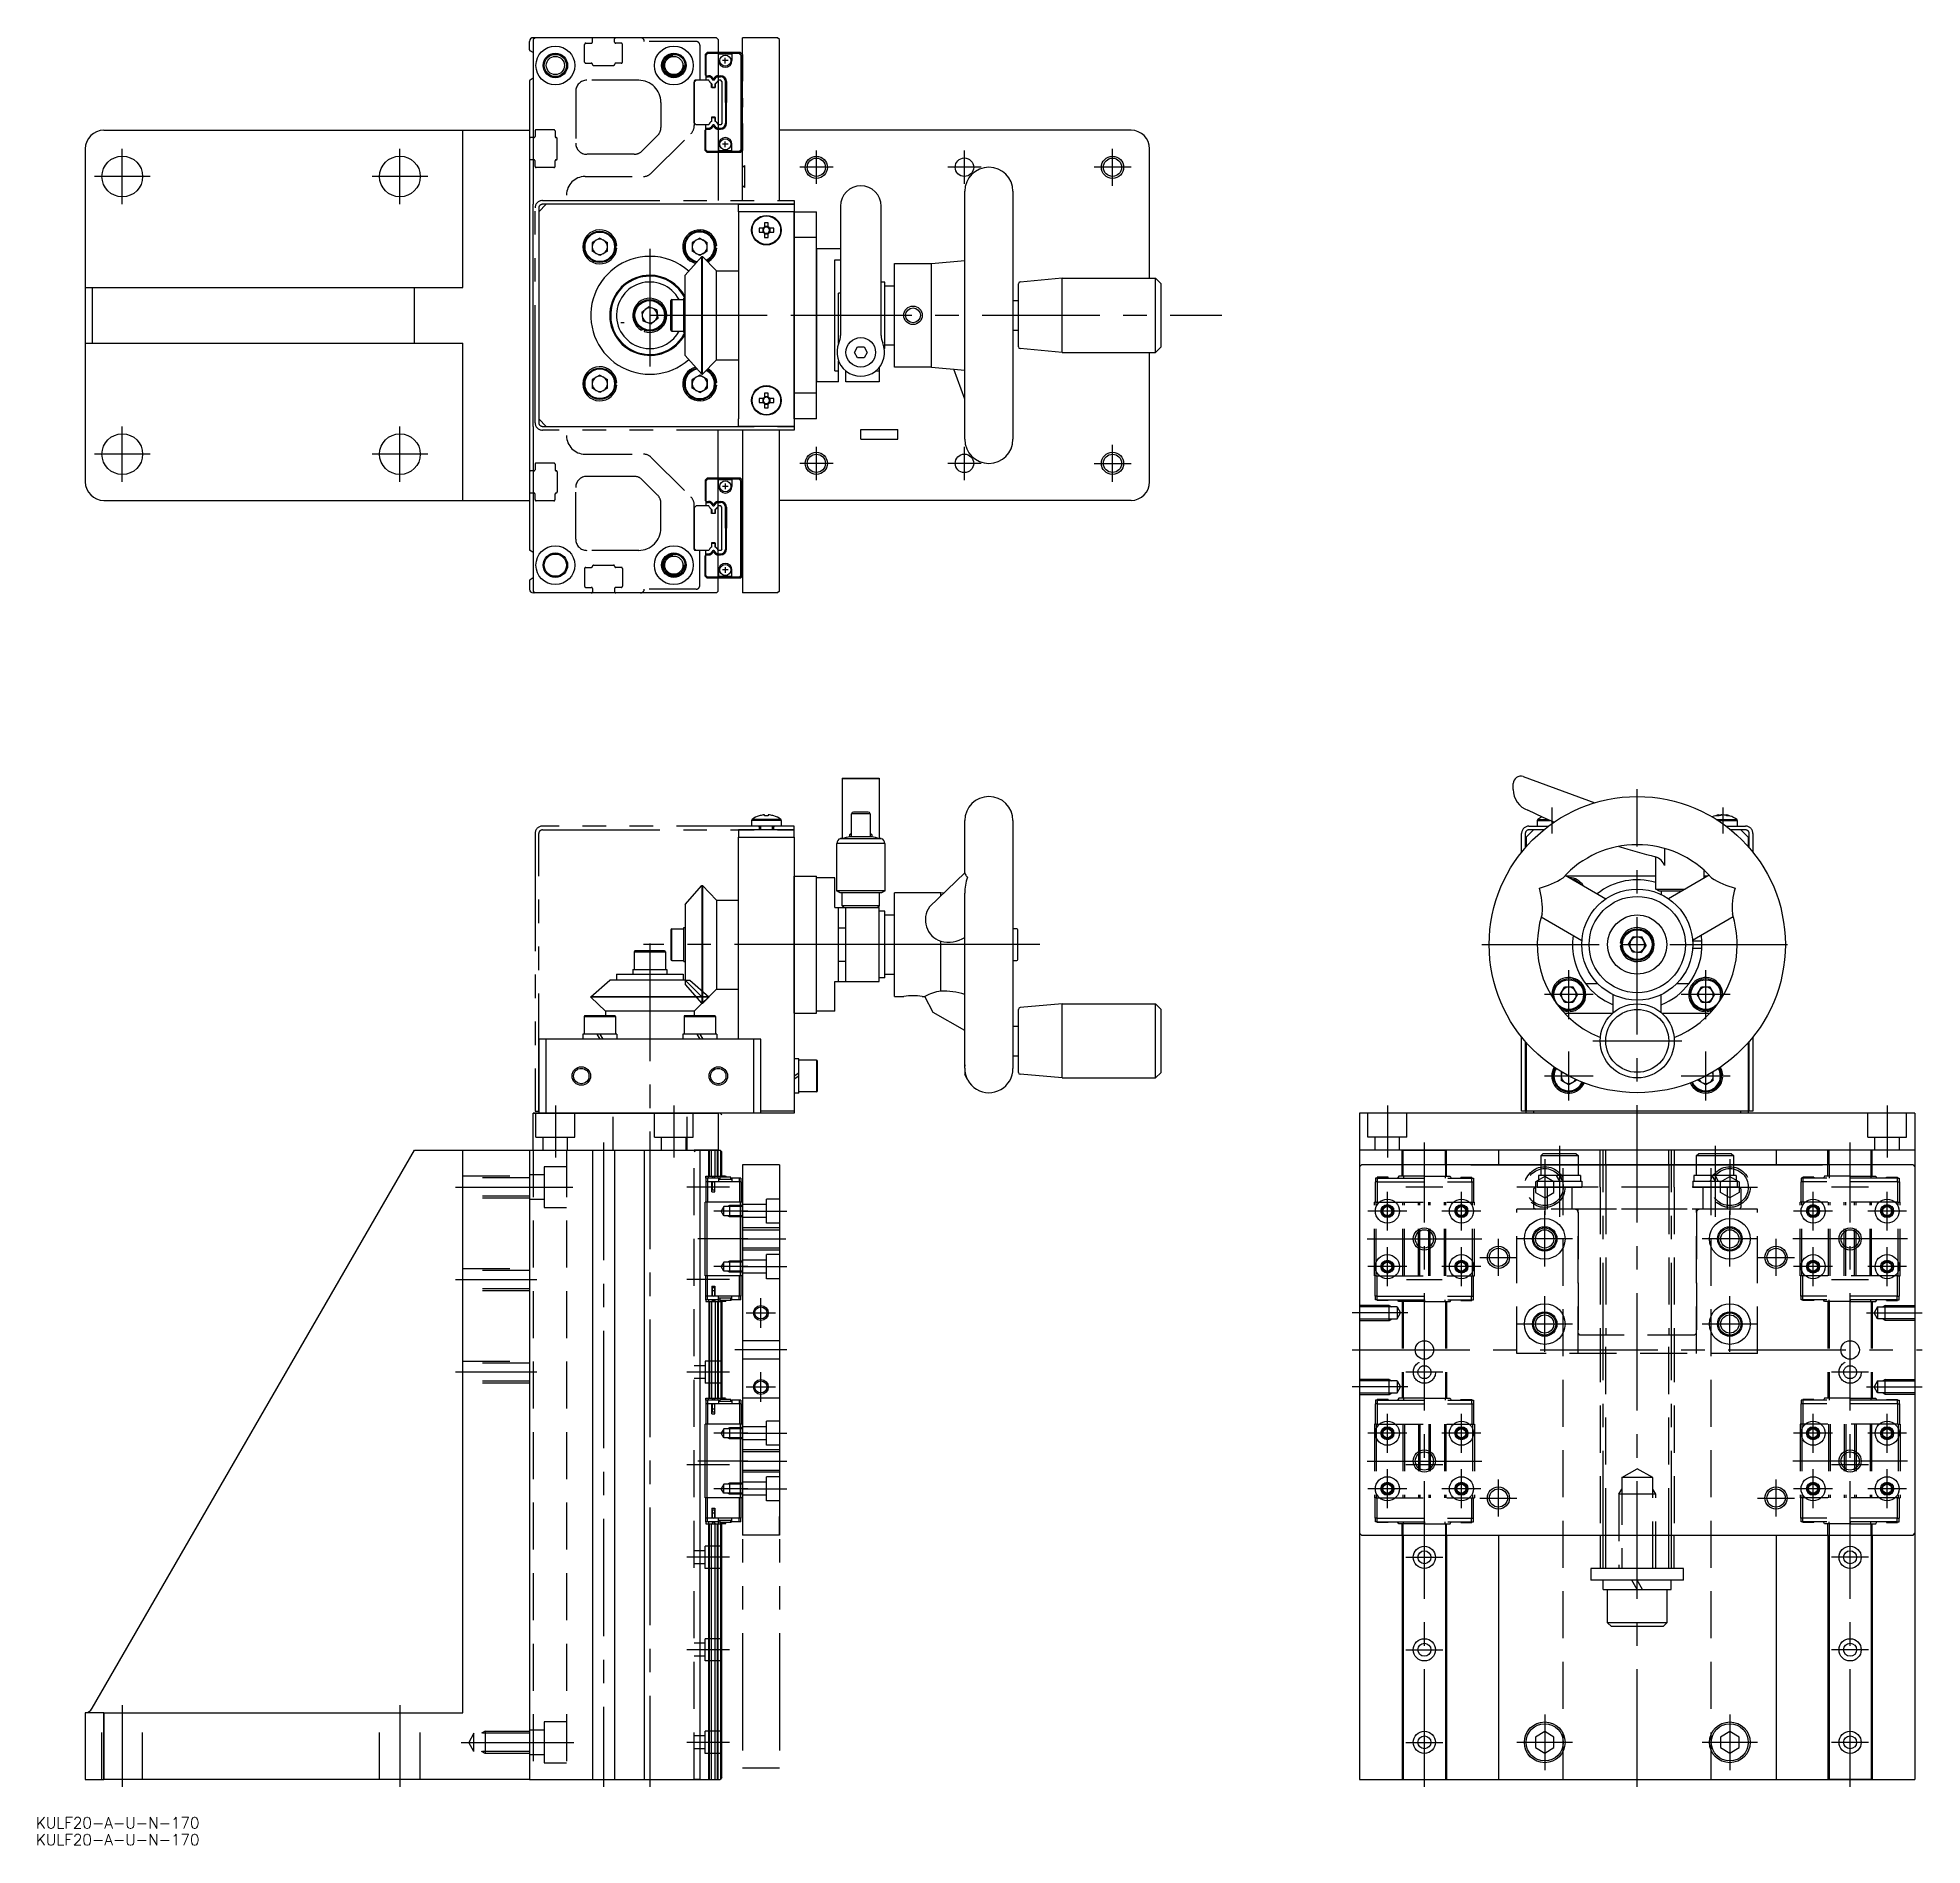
# Model space of a CAD drawing. Extents: x -165 to 344, y -413 to 75.
import ezdxf

# ---------------------------------------------------------------- set-up
doc = ezdxf.new("R2010")
doc.units = 0
for name, pattern in [('CENTER', [50.8, 31.75, -6.35, 6.35, -6.35]), ('DASHED', [19.05, 12.7, -6.35]), ('HIDDEN', [1.905, 1.27, -0.635]), ('PHANTOM', [63.5, 31.75, -6.35, 6.35, -6.35, 6.35, -6.35])]:
    doc.linetypes.add(name, pattern=pattern)
doc.layers.get('0').update_dxf_attribs({"linetype": 'CONTINUOUS'})
doc.layers.add('CENTER', color=1, linetype='CENTER')
doc.layers.add('SCALE', color=7, linetype='CONTINUOUS')
doc.styles.get("Standard").update_dxf_attribs({"font": 'txt.shx', "height": 3, "bigfont": 'bigfont.shx'})

# ---------------------------------------------------------------- blocks, each defined once
blk = doc.blocks.new('*U3')
at = {"color": 7, "linetype": 'CONTINUOUS'}
blk.add_text('KULF20-A-U-N-170', height=3, dxfattribs=at).set_placement((-165.87, -408.76))
blk = doc.blocks.new('*U4')
at = {"color": 7, "linetype": 'CONTINUOUS'}
blk.add_text('KULF20-A-U-N-170', height=3, dxfattribs=at).set_placement((-165.87, -413.32))

msp = doc.modelspace()

# ---------------------------------------------------------------- linework, layer by layer
at = {"color": 7, "linetype": 'CONTINUOUS'}
for p, q in [((-32.5, 71.71), (-32.5, 74)), ((-31.5, 70.96), (-32.35, 71.45)), ((-31, 75), (-31.5, 75)), ((-31, 75), (-31.5, 74.5)), ((-31.5, 74.5), (-31.5, 30)), ((18, 75), (-31, 75)), ((18, 75), (18.5, 74.5)), ((18.5, 74.5), (18.5, 31)), ((25, 31), (25, 75)), ((33, 75), (25, 75)), ((34.5, 75), (33, 75)), ((35, 74.5), (34.5, 75)), ((35, 31), (35, 74.5)), ((24.5, 71), (18.5, 71)), ((24.2, 70.8), (18.5, 70.8)), ((18.6, 70.75), (18.5, 70.75)), ((18.6, 68.8), (18.6, 70.75)), ((22.2, 70.55), (18.6, 70.55)), ((21.2, 68.8), (19.6, 68.8)), ((20.4, 68), (20.4, 69.6)), ((22.2, 70.75), (22.2, 68.8)), ((24.1, 70.75), (22.2, 70.75)), ((24.6, 70.25), (24.1, 70.75)), ((24.7, 70.3), (24.2, 70.8)), ((25, 70.5), (24.5, 71)), ((24.6, 70.25), (24.6, 44.75)), ((24.7, 70.3), (24.7, 44.7)), ((25, 70.5), (25, 63.3)), ((-32.5, 63.29), (-32.5, -63.29)), ((-31.5, 64.04), (-32.35, 63.55)), ((19.2, 63.5), (18.5, 63.5)), ((18.51, 64.73), (19.13, 64.73)), ((18.51, 64.73), (18.51, 64.43)), ((18.51, 64.43), (19.13, 64.43)), ((19.13, 64.43), (19.13, 64.73)), ((19.5, 63.2), (19.2, 63.5)), ((19.5, 63.2), (19.5, 51.8)), ((20.43, 57.5), (20.43, 63.13)), ((20.43, 63.13), (20.73, 63.13)), ((20.73, 63.13), (20.73, 57.5)), ((24.75, 62.9), (25, 63.3)), ((24.75, 62.9), (24.75, 52.1)), ((20.73, 57.5), (20.43, 57.5)), ((20.43, 57.5), (20.43, 51.87)), ((20.73, 51.87), (20.73, 57.5)), ((25, 58.7), (24.75, 59.1)), ((25, 56.3), (24.75, 55.9)), ((25, 58.7), (25, 56.3)), ((19.2, 51.5), (18.5, 51.5)), ((19.5, 51.8), (19.2, 51.5)), ((20.43, 51.87), (20.73, 51.87)), ((24.75, 52.1), (25, 51.7)), ((25, 51.7), (25, 44.5)), ((-147.5, 50), (-32.5, 50)), ((-50.5, 7.5), (-50.5, 50)), ((-31.5, 48), (-32.2, 48)), ((18.51, 50.57), (19.13, 50.57)), ((18.51, 50.27), (18.51, 50.57)), ((18.51, 50.27), (19.13, 50.27)), ((18.6, 46.2), (18.6, 44.25)), ((19.13, 50.57), (19.13, 50.27)), ((21.2, 46.2), (19.6, 46.2)), ((20.4, 45.4), (20.4, 47)), ((22.2, 44.25), (22.2, 46.2)), ((130, 50), (35, 50)), ((-152.5, 45), (-152.5, 7.5)), ((-31.5, 42), (-32.2, 42)), ((18.6, 44.25), (18.5, 44.25)), ((24.2, 44.2), (18.5, 44.2)), ((24.5, 44), (18.5, 44)), ((22.2, 44.45), (18.6, 44.45)), ((24.1, 44.25), (22.2, 44.25)), ((24.6, 44.75), (24.1, 44.25)), ((24.7, 44.7), (24.2, 44.2)), ((25, 44.5), (24.5, 44)), ((135, 10), (135, 45)), ((85.1, -33.5), (85.1, 33.5)), ((98.1, 33.5), (98.1, -33.5)), ((-31.5, -30), (-31.5, 30)), ((-28, 30), (-30, 28)), ((-30, 28), (-30, -28)), ((24, 30), (-28, 30)), ((24, 28), (24, 30)), ((24, 30), (39, 30)), ((24, 28), (24, -28)), ((39, 28), (24, 28)), ((39, 30), (39, 28)), ((39, 30), (39, 28)), ((39, -28), (39, 28)), ((39, 28), (39, -28)), ((39, 28), (39, -28)), ((45, 21.02), (45, 28)), ((51.5, 29.5), (51.5, -5.46)), ((62.5, -5.46), (62.5, 29.5)), ((-13.5, 20.86), (-15.54, 19.68)), ((-13.5, 20.86), (-11.46, 19.68)), ((13.5, 20.86), (11.46, 19.68)), ((13.5, 20.86), (15.54, 19.68)), ((30.63, 23.52), (29.52, 23.52)), ((29.52, 22.49), (30.63, 22.49)), ((30.52, 23.52), (30.52, 22.49)), ((30.98, 24.98), (30.98, 23.87)), ((32.01, 23.98), (30.98, 23.98)), ((30.98, 22.13), (30.98, 21.02)), ((30.98, 22.02), (32.01, 22.02)), ((32.01, 23.87), (32.01, 24.98)), ((32.01, 21.02), (32.01, 22.13)), ((33.48, 23.52), (32.37, 23.52)), ((32.37, 22.49), (33.48, 22.49)), ((32.48, 22.49), (32.48, 23.52)), ((45, 21.02), (39, 21.02)), ((45, -21.02), (45, 21.02)), ((-15.54, 19.68), (-15.54, 17.32)), ((-13.5, 16.14), (-15.54, 17.32)), ((-11.46, 17.32), (-13.5, 16.14)), ((-11.46, 17.32), (-11.46, 19.68)), ((-9.26, 18.83), (-8.91, 18.86)), ((-9.26, 18.17), (-8.91, 18.14)), ((9.56, 10.82), (14.07, 15.92)), ((11.46, 19.68), (11.46, 17.32)), ((13.5, 16.14), (11.46, 17.32)), ((15.54, 17.32), (13.5, 16.14)), ((14.07, 15.92), (14.21, 15.92)), ((14.07, -15.92), (14.07, 15.92)), ((14.21, 15.92), (18, 12)), ((14.21, -15.92), (14.21, 15.92)), ((15.54, 17.32), (15.54, 19.68)), ((17.74, 18.83), (18.09, 18.86)), ((17.74, 18.17), (18.09, 18.14)), ((51.5, 18), (45, 18)), ((45, 18), (45, -18)), ((9.56, -10.82), (9.56, 10.82)), ((18, 12), (24, 12)), ((18, -12), (18, 12)), ((50, 14.97), (51.5, 14.97)), ((50, -14.97), (50, 14.97)), ((66.1, -14), (66.1, 14)), ((66.1, 14), (76.1, 14)), ((76.1, 14), (85.1, 14.84)), ((76.1, -14), (76.1, 14)), ((-152.5, 7.5), (-152.5, -7.5)), ((-152.5, 7.5), (-150.67, 7.5)), ((-150.67, 7.5), (-150.67, -7.5)), ((-150.67, 7.5), (-63.52, 7.5)), ((-63.52, -7.5), (-63.52, 7.5)), ((-63.52, 7.5), (-50.5, 7.5)), ((51, -7.65), (51, 6)), ((51.5, 6), (51, 6)), ((63.5, 9), (62.5, 9)), ((63.5, -9), (63.5, 9)), ((63.5, 8), (66.1, 8)), ((66.1, -8), (66.1, 8)), ((99.6, -8.51), (99.6, 8.51)), ((111.43, 10), (100.06, 9)), ((111.43, -10), (111.43, 10)), ((111.43, 10), (136.6, 10)), ((136.6, -10), (136.6, 10)), ((138.1, 8.5), (136.6, 10)), ((138.1, -8.5), (138.1, 8.5)), ((-2.19, 0.88), (-0.33, 2.33)), ((-2.19, 0.88), (-1.86, -1.45)), ((1.86, 1.45), (-0.33, 2.33)), ((1.86, 1.45), (2.19, -0.88)), ((5.7, -4), (5.7, 4)), ((5.95, 4.25), (5.95, -4.25)), ((5.95, 4.25), (9.2, 4.25)), ((9.2, 4.6), (9.56, 4.6)), ((9.2, -4.6), (9.2, 4.6)), ((98.1, 4), (99.6, 4)), ((-2.05, -3.72), (-2.22, -4.03)), ((-1.86, -1.45), (0.33, -2.33)), ((-1.44, -4), (-1.56, -4.33)), ((2.19, -0.88), (0.33, -2.33)), ((5.95, -4.25), (9.2, -4.25)), ((9.21, -4.6), (9.55, -4.6)), ((98.1, -4), (99.6, -4)), ((-152.5, -7.5), (-152.5, -45)), ((-152.5, -7.5), (-150.67, -7.5)), ((-150.67, -7.5), (-63.52, -7.5)), ((-63.52, -7.5), (-50.5, -7.5)), ((-50.5, -50), (-50.5, -7.5)), ((55.27, -10), (56.13, -8.5)), ((56.13, -11.5), (55.27, -10)), ((56.13, -8.5), (57.87, -8.5)), ((57.87, -8.5), (58.73, -10)), ((58.73, -10), (57.87, -11.5)), ((63.5, -9), (63.37, -9)), ((63.5, -9), (63.37, -9)), ((63.5, -8), (66.1, -8)), ((111.43, -10), (100.06, -9)), ((111.43, -10), (136.6, -10)), ((135, -45), (135, -10)), ((136.6, -10), (138.1, -8.5)), ((9.56, -10.82), (14.07, -15.92)), ((14.21, -15.92), (18, -12)), ((18, -12), (24, -12)), ((50, -14.97), (51, -14.97)), ((50, -14.97), (51, -14.97)), ((51, -18), (51, -12.35)), ((53, -18), (53, -15.05)), ((57.87, -11.5), (56.13, -11.5)), ((61.1, -14.97), (62, -14.97)), ((62, -14.06), (62, -18)), ((76.1, -14), (66.1, -14)), ((76.1, -14), (85.1, -14.84)), ((85.1, -22.61), (82.09, -14.56)), ((-13.5, -16.14), (-15.54, -17.32)), ((-15.54, -17.32), (-15.54, -19.68)), ((-13.5, -20.86), (-15.54, -19.68)), ((-13.5, -16.14), (-11.46, -17.32)), ((-11.46, -19.68), (-13.5, -20.86)), ((-11.46, -19.68), (-11.46, -17.32)), ((-9.26, -18.17), (-8.91, -18.14)), ((-9.26, -18.83), (-8.91, -18.86)), ((13.5, -16.14), (11.46, -17.32)), ((11.46, -19.68), (11.46, -17.32)), ((13.5, -20.86), (11.46, -19.68)), ((15.54, -17.32), (13.5, -16.14)), ((13.5, -20.86), (15.54, -19.68)), ((14.07, -15.92), (14.21, -15.92)), ((15.54, -17.32), (15.54, -19.68)), ((17.74, -18.17), (18.09, -18.14)), ((17.74, -18.83), (18.09, -18.86)), ((51, -18), (45, -18)), ((51, -18), (45, -18)), ((62, -18), (53, -18)), ((30.63, -22.48), (29.52, -22.48)), ((29.52, -23.51), (30.63, -23.51)), ((30.52, -22.48), (30.52, -23.51)), ((30.98, -21.02), (30.98, -22.13)), ((32.01, -22.02), (30.98, -22.02)), ((30.98, -23.87), (30.98, -24.98)), ((30.98, -23.98), (32.01, -23.98)), ((32.01, -22.13), (32.01, -21.02)), ((32.01, -24.98), (32.01, -23.87)), ((33.48, -22.48), (32.37, -22.48)), ((32.37, -23.51), (33.48, -23.51)), ((32.48, -23.51), (32.48, -22.48)), ((45, -21.02), (39, -21.02)), ((45, -28), (45, -21.02)), ((-31.5, -30), (-31.5, -74.5)), ((-30, -28), (-28, -30)), ((-28, -30), (24, -30)), ((24, -30), (24, -28)), ((39, -30), (24, -30)), ((39, -28), (39, -30)), ((39, -28), (39, -30)), ((18.5, -74.5), (18.5, -31)), ((25, -31), (25, -75)), ((35, -74.5), (35, -31)), ((57, -30.82), (67, -30.82)), ((57, -33.5), (57, -30.82)), ((57, -33.5), (67, -33.5)), ((67, -33.5), (67, -30.82)), ((-31.5, -42), (-32.2, -42)), ((24.5, -44), (18.5, -44)), ((24.2, -44.2), (18.5, -44.2)), ((18.6, -44.25), (18.5, -44.25)), ((18.6, -46.2), (18.6, -44.25)), ((22.2, -44.45), (18.6, -44.45)), ((20.4, -45.4), (20.4, -47)), ((22.2, -44.25), (22.2, -46.2)), ((24.1, -44.25), (22.2, -44.25)), ((24.6, -44.75), (24.1, -44.25)), ((24.7, -44.7), (24.2, -44.2)), ((25, -44.5), (24.5, -44)), ((24.6, -70.25), (24.6, -44.75)), ((24.7, -70.3), (24.7, -44.7)), ((25, -51.7), (25, -44.5)), ((-147.5, -50), (-50.5, -50)), ((-50.5, -50), (-32.5, -50)), ((-31.5, -48), (-32.2, -48)), ((18.51, -50.27), (18.51, -50.57)), ((18.51, -50.27), (19.13, -50.27)), ((18.51, -50.57), (19.13, -50.57)), ((19.13, -50.57), (19.13, -50.27)), ((21.2, -46.2), (19.6, -46.2)), ((130, -50), (35, -50)), ((19.2, -51.5), (18.5, -51.5)), ((19.5, -51.8), (19.2, -51.5)), ((19.5, -63.2), (19.5, -51.8)), ((20.43, -51.87), (20.73, -51.87)), ((20.43, -57.5), (20.43, -51.87)), ((20.73, -51.87), (20.73, -57.5)), ((24.75, -52.1), (25, -51.7)), ((24.75, -62.9), (24.75, -52.1)), ((25, -56.3), (24.75, -55.9)), ((20.73, -57.5), (20.43, -57.5)), ((20.43, -57.5), (20.43, -63.13)), ((20.73, -63.13), (20.73, -57.5)), ((25, -58.7), (24.75, -59.1)), ((25, -58.7), (25, -56.3)), ((-31.5, -64.04), (-32.35, -63.55)), ((19.2, -63.5), (18.5, -63.5)), ((18.51, -64.73), (18.51, -64.43)), ((18.51, -64.43), (19.13, -64.43)), ((18.51, -64.73), (19.13, -64.73)), ((19.13, -64.43), (19.13, -64.73)), ((19.5, -63.2), (19.2, -63.5)), ((20.43, -63.13), (20.73, -63.13)), ((24.75, -62.9), (25, -63.3)), ((25, -70.5), (25, -63.3)), ((-31.5, -70.96), (-32.35, -71.45)), ((18.6, -70.75), (18.5, -70.75)), ((24.2, -70.8), (18.5, -70.8)), ((24.5, -71), (18.5, -71)), ((18.6, -68.8), (18.6, -70.75)), ((22.2, -70.55), (18.6, -70.55)), ((21.2, -68.8), (19.6, -68.8)), ((20.4, -68), (20.4, -69.6)), ((22.2, -70.75), (22.2, -68.8)), ((24.1, -70.75), (22.2, -70.75)), ((24.6, -70.25), (24.1, -70.75)), ((24.7, -70.3), (24.2, -70.8)), ((25, -70.5), (24.5, -71)), ((-32.5, -71.71), (-32.5, -74)), ((-31.5, -74.5), (-31, -75)), ((-31, -75), (-31.5, -75)), ((18, -75), (-31, -75)), ((18.5, -74.5), (18, -75)), ((18, -75), (18.5, -74.5)), ((34.5, -75), (25, -75)), ((33, -75), (25, -75)), ((34.5, -75), (33, -75)), ((35, -74.5), (34.5, -75)), ((35, -74.5), (34.5, -75)), ((52, -125), (52, -125.12)), ((52, -125.12), (52, -141.38)), ((52, -125.12), (62, -125.12)), ((62, -125), (62, -125.12)), ((62, -125.12), (62, -141.38)), ((233.25, -128.08), (233.25, -126.5)), ((235.93, -124.62), (255.31, -131.67)), ((27.5, -136.45), (27.5, -138)), ((31.5, -136.45), (27.5, -136.45)), ((31.5, -136.16), (27.65, -136.16)), ((29.51, -135.21), (29.52, -135.23)), ((30.98, -134.98), (30.63, -134.98)), ((30.98, -135.23), (30.98, -134.98)), ((35.35, -136.16), (31.5, -136.16)), ((35.5, -136.45), (31.5, -136.45)), ((32.01, -134.98), (32.01, -135.23)), ((32.37, -134.98), (32.01, -134.98)), ((33.48, -135.23), (33.49, -135.21)), ((35.5, -136.45), (35.5, -138)), ((59.5, -134.7), (54.5, -134.7)), ((59, -134.2), (55, -134.2)), ((85.1, -150.62), (85.1, -136.5)), ((98.1, -136.5), (98.1, -203.5)), ((239.75, -136.45), (239.75, -138)), ((239.75, -136.45), (243.11, -136.45)), ((239.9, -136.16), (242.46, -136.16)), ((288.09, -136.16), (292.69, -136.16)), ((288.54, -136.45), (292.81, -136.45)), ((288.74, -134.98), (288.8, -134.98)), ((289.58, -134.98), (289.42, -134.98)), ((289.58, -134.98), (290.08, -134.98)), ((290.75, -134.98), (290.7, -134.98)), ((290.75, -134.98), (290.76, -134.98)), ((292.69, -136.16), (293.6, -136.16)), ((292.81, -136.45), (293.75, -136.45)), ((293.75, -136.45), (293.75, -138)), ((24, -139), (24, -141)), ((39, -139), (24, -139)), ((24, -195.5), (24, -141)), ((24, -141), (39, -141)), ((31.5, -138), (27.5, -138)), ((29.5, -138.2), (29.5, -139)), ((35.5, -138), (31.5, -138)), ((33.5, -139), (33.5, -138.2)), ((39, -141), (39, -139)), ((39, -141), (39, -215.5)), ((62.53, -141.38), (51.47, -141.38)), ((59.84, -140.88), (54.16, -140.88)), ((238.75, -139), (236.75, -141)), ((236.75, -141), (236.75, -143.54)), ((241.47, -139), (238.75, -139)), ((296.75, -141), (294.75, -139)), ((296.75, -141), (296.75, -143.54)), ((63.5, -142.64), (50.5, -142.64)), ((271.75, -155), (271.75, -146.3)), ((274.1, -144.02), (274.1, -148.64)), ((39, -188.5), (39, -151.5)), ((39, -151.5), (39, -188.5)), ((45, -188.5), (45, -151.5)), ((50, -152), (45, -152)), ((50, -160), (50, -152)), ((75.57, -159.81), (85.1, -150.62)), ((247.31, -151.27), (258.3, -157.61)), ((271.75, -151.5), (247.71, -151.5)), ((286.2, -151.27), (275.21, -157.61)), ((284.75, -149.87), (284.75, -152.1)), ((285.79, -151.5), (284.75, -151.5)), ((285.1, -151.9), (284.75, -151.93)), ((9.56, -159.18), (14.07, -154.07)), ((14.07, -154.07), (14.21, -154.07)), ((14.07, -154.07), (14.07, -170)), ((14.21, -154.07), (18, -158)), ((14.21, -154.07), (14.21, -170)), ((63.5, -155.5), (50.5, -155.5)), ((62.63, -156), (51.37, -156)), ((78.6, -156), (66.1, -156)), ((66.1, -184), (66.1, -156)), ((78.6, -156), (79.61, -155.91)), ((78.6, -156.89), (78.6, -156)), ((85.1, -203.36), (85.1, -156.11)), ((271.75, -155), (279.73, -155)), ((272.62, -155.5), (271.75, -155)), ((272.62, -155.5), (278.87, -155.5)), ((273.25, -155.5), (273.25, -156.48)), ((9.56, -159.18), (9.56, -170)), ((18, -158), (24, -158)), ((18, -158), (18, -170)), ((51, -180), (51, -160)), ((62, -159.5), (52, -159.5)), ((53, -180), (53, -160)), ((62, -180), (62, -160)), ((63.5, -161), (62, -161)), ((62, -179), (62, -161)), ((63.5, -179), (63.5, -161)), ((63.5, -162), (66.1, -162)), ((240.81, -162.52), (251.79, -168.87)), ((292.7, -162.52), (281.71, -168.87)), ((5.7, -166), (5.7, -174)), ((5.95, -174.25), (5.95, -165.75)), ((5.95, -165.75), (9.2, -165.75)), ((9.2, -165.4), (9.56, -165.4)), ((9.2, -174.6), (9.2, -165.4)), ((99.15, -165.75), (98.1, -165.75)), ((99.4, -174), (99.4, -166)), ((264.4, -169.87), (265.68, -167.9)), ((268.04, -168.02), (265.68, -167.9)), ((-4.25, -171.95), (-4.25, -176.7)), ((-4.25, -171.95), (1.59, -171.95)), ((1.5, -171.7), (-4, -171.7)), ((4, -171.7), (1.5, -171.7)), ((1.59, -171.95), (4.25, -171.95)), ((4.25, -171.95), (4.25, -176.7)), ((9.56, -170), (9.56, -179.56)), ((14.07, -170), (14.07, -185.92)), ((14.21, -170), (14.21, -185.92)), ((18, -170), (18, -182)), ((78.6, -182.56), (78.6, -169.07)), ((262.51, -169.67), (262.16, -169.64)), ((262.51, -170.33), (262.16, -170.36)), ((265.47, -171.98), (264.4, -169.87)), ((265.47, -171.98), (267.82, -172.1)), ((269.11, -170.12), (267.82, -172.1)), ((269.11, -170.12), (268.04, -168.02)), ((281.72, -169), (284.22, -169)), ((281.72, -171), (284.22, -171)), ((284.22, -171), (284.22, -169)), ((-9, -178), (-9, -179.56)), ((-9, -178), (9, -178)), ((-4.6, -176.7), (-4.6, -178)), ((-4.6, -176.7), (4.6, -176.7)), ((4.6, -176.7), (4.6, -178)), ((5.95, -174.25), (9.2, -174.25)), ((9, -178), (9, -179.56)), ((9.2, -174.6), (9.56, -174.6)), ((63.5, -178), (66.1, -178)), ((98.1, -174.25), (99.15, -174.25)), ((-15.92, -184.07), (-10.82, -179.56)), ((9.56, -179.56), (-10.82, -179.56)), ((9.56, -179.56), (14.07, -184.07)), ((18, -182), (12, -188)), ((18, -182), (24, -182)), ((50, -188), (50, -180)), ((63.5, -179), (62, -179)), ((245.89, -183.5), (247.07, -181.46)), ((249.43, -181.46), (247.07, -181.46)), ((250.61, -183.5), (249.43, -181.46)), ((252.75, -180.5), (256.04, -180.5)), ((277.46, -180.5), (280.75, -180.5)), ((282.89, -183.5), (284.07, -181.46)), ((286.43, -181.46), (284.07, -181.46)), ((287.61, -183.5), (286.43, -181.46)), ((-15.92, -184.21), (-15.92, -184.07)), ((15.92, -184.07), (-15.92, -184.07)), ((-12, -188), (-15.92, -184.21)), ((15.92, -184.21), (-15.92, -184.21)), ((-12, -188), (-12, -189.2)), ((12, -188), (-12, -188)), ((12, -188), (12, -189.2)), ((14.21, -185.92), (14.07, -185.92)), ((15.92, -184.21), (14.21, -185.92)), ((15.92, -184.07), (15.92, -184.21)), ((50, -188), (45, -188)), ((66.1, -184), (68.6, -184)), ((73.6, -184), (74.3, -184)), ((76.53, -188.33), (74.3, -184)), ((85.1, -193.17), (76.53, -188.33)), ((99.6, -204.53), (99.6, -187.51)), ((111.43, -186.02), (100.06, -187.02)), ((111.43, -186.02), (136.6, -186.02)), ((111.43, -206.02), (111.43, -186.02)), ((138.1, -187.52), (136.6, -186.02)), ((136.6, -206.02), (136.6, -186.02)), ((138.1, -204.52), (138.1, -187.52)), ((247.07, -185.54), (245.89, -183.5)), ((247.07, -185.54), (249.43, -185.54)), ((247.92, -187.74), (247.89, -188.08)), ((248.58, -187.74), (248.61, -188.08)), ((250.61, -183.5), (249.43, -185.54)), ((260.25, -188.4), (260.25, -183.52)), ((273.25, -188.4), (273.25, -183.52)), ((284.07, -185.54), (282.89, -183.5)), ((284.07, -185.54), (286.43, -185.54)), ((284.92, -187.74), (284.89, -188.08)), ((285.58, -187.74), (285.61, -188.08)), ((287.61, -183.5), (286.43, -185.54)), ((-17.75, -189.45), (-17.75, -194.2)), ((-17.75, -189.45), (-9.25, -189.45)), ((-9.5, -189.2), (-17.5, -189.2)), ((-9.25, -189.45), (-9.25, -194.2)), ((9.25, -189.45), (17.75, -189.45)), ((9.25, -189.45), (9.25, -194.2)), ((17.5, -189.2), (9.5, -189.2)), ((17.75, -189.45), (17.75, -194.2)), ((98.1, -192.02), (99.6, -192.02)), ((247.08, -188.5), (260.14, -188.5)), ((273.37, -188.5), (286.42, -188.5)), ((-28, -195.5), (-30, -195.5)), ((-30, -195.5), (-30, -215.5)), ((-28, -215.5), (-28, -195.5)), ((28, -195.5), (-28, -195.5)), ((-18.1, -194.2), (-18.1, -195.5)), ((-8.91, -194.2), (-18.1, -194.2)), ((-14.31, -194.2), (-13.5, -195.5)), ((-13.5, -194.2), (-12.69, -195.5)), ((-8.91, -194.2), (-8.91, -195.5)), ((8.9, -194.2), (8.9, -195.5)), ((18.09, -194.2), (8.9, -194.2)), ((12.71, -194.2), (13.52, -195.5)), ((13.52, -194.2), (14.33, -195.5)), ((18.09, -194.2), (18.09, -195.5)), ((30, -195.5), (24, -195.5)), ((28, -195.5), (28, -215.5)), ((30, -215), (30, -195.5)), ((236.75, -196.46), (236.75, -215)), ((296.75, -196.46), (296.75, -215)), ((40.3, -200.9), (39, -200.9)), ((40.3, -210.1), (40.3, -200.9)), ((45.05, -201.25), (40.3, -201.25)), ((45.05, -201.25), (45.05, -205.5)), ((45.3, -205.5), (45.3, -201.5)), ((85.1, -203.36), (85.15, -202.46)), ((85.15, -202.46), (85.1, -202.52)), ((85.1, -203.36), (85.1, -205.07)), ((98.1, -200.02), (99.6, -200.02)), ((40.3, -204.69), (39, -205.5)), ((40.3, -205.5), (39, -206.31)), ((45.05, -205.5), (45.05, -209.75)), ((45.3, -209.5), (45.3, -205.5)), ((85.82, -206.46), (85.1, -205.07)), ((111.43, -206.02), (100.06, -205.03)), ((111.43, -206.02), (136.6, -206.02)), ((136.6, -206.02), (138.1, -204.52)), ((246.21, -204.32), (246.21, -206.68)), ((248.25, -207.86), (246.21, -206.68)), ((250.29, -206.68), (248.25, -207.86)), ((250.29, -206.68), (250.29, -206.46)), ((283.21, -206.46), (283.21, -206.68)), ((285.25, -207.86), (283.21, -206.68)), ((287.29, -206.68), (285.25, -207.86)), ((287.29, -206.68), (287.29, -204.32)), ((289.49, -205.17), (289.84, -205.14)), ((289.49, -205.83), (289.84, -205.86)), ((40.3, -210.1), (39, -210.1)), ((45.05, -209.75), (40.3, -209.75)), ((-31.5, -215.5), (18.5, -215.5)), ((39, -215.5), (-31.5, -215.5)), ((-31.5, -225.5), (-31.5, -215.5)), ((39, -215.5), (-31.5, -215.5)), ((39, -215.5), (-31.5, -215.5)), ((12.49, -215.5), (15.95, -215.5)), ((15.95, -215.5), (12.5, -215.5)), ((18.55, -215.5), (15.95, -215.5)), ((15.95, -215.5), (18.5, -215.5)), ((18.5, -215.5), (18.55, -215.5)), ((18.5, -215.5), (18.5, -225.5)), ((19.5, -216), (19, -215.5)), ((30, -215.5), (30, -215)), ((39, -215), (30, -215)), ((191.75, -215.5), (191.75, -395.5)), ((341.75, -215.5), (191.75, -215.5)), ((296.75, -215), (236.75, -215)), ((236.75, -215.5), (236.75, -215)), ((238.75, -215.5), (236.75, -215.5)), ((238.75, -215), (238.75, -215.5)), ((294.75, -215.5), (294.75, -215)), ((296.75, -215), (296.75, -215.5)), ((341.75, -215.5), (341.75, -395.5)), ((-150.67, -376.3), (-63.52, -225.5)), ((-63.52, -225.5), (-50.5, -225.5)), ((-63.52, -225.5), (-32.5, -225.5)), ((-50.5, -377.5), (-50.5, -225.5)), ((-50.5, -225.5), (-32.5, -225.5)), ((-32.5, -225.5), (-32.5, -395.5)), ((-32.5, -225.5), (-32.5, -395.5)), ((-32.5, -225.5), (19, -225.5)), ((-32.5, -225.5), (-15.8, -225.5)), ((-31.5, -225.5), (18.5, -225.5)), ((-31.5, -225.5), (18.5, -225.5)), ((-15.5, -225.5), (-15.5, -395.5)), ((-9.5, -225.5), (-9.5, -395.5)), ((-9.2, -225.5), (-2.5, -225.5)), ((-1.5, -225.5), (-1.5, -395.5)), ((12, -225.5), (12.49, -225.5)), ((12.5, -225.5), (12, -225.5)), ((12.49, -225.5), (15.95, -225.5)), ((15.95, -225.5), (12.5, -225.5)), ((13.5, -225.5), (13.5, -395.5)), ((15.94, -232.55), (15.94, -225.5)), ((15.95, -225.5), (18.5, -225.5)), ((18.55, -225.5), (15.95, -225.5)), ((16.15, -232.55), (16.15, -225.5)), ((16.7, -232.55), (16.7, -225.5)), ((17.7, -232.55), (17.7, -225.5)), ((18.25, -232.55), (18.25, -225.5)), ((18.46, -232.55), (18.46, -225.5)), ((18.5, -225.5), (18.55, -225.5)), ((19.5, -226), (19, -225.5)), ((19.2, -232.55), (19.2, -225.7)), ((19.5, -232.55), (19.5, -226)), ((341.75, -225.5), (191.75, -225.5)), ((203.25, -225.5), (215.25, -225.5)), ((203.25, -229.5), (203.25, -225.5)), ((203.55, -229.5), (203.55, -225.5)), ((214.95, -229.5), (214.95, -225.5)), ((215.25, -229.5), (215.25, -225.5)), ((229.25, -225.5), (229.25, -229.5)), ((240.75, -227), (241.35, -226.4)), ((240.75, -227), (250.75, -227)), ((240.75, -229.5), (240.75, -227)), ((241.35, -226.4), (250.15, -226.4)), ((250.15, -226.4), (250.75, -227)), ((250.75, -227), (250.75, -229.5)), ((256.75, -229.5), (256.75, -225.5)), ((258.25, -229.5), (258.25, -225.5)), ((275.25, -229.5), (275.25, -225.5)), ((276.75, -225.5), (276.75, -229.5)), ((282.75, -227), (283.35, -226.4)), ((282.75, -227), (292.75, -227)), ((282.75, -229.5), (282.75, -227)), ((283.35, -226.4), (292.15, -226.4)), ((292.15, -226.4), (292.75, -227)), ((292.75, -227), (292.75, -229.5)), ((304.25, -225.5), (304.25, -229.5)), ((330.25, -225.5), (318.25, -225.5)), ((318.25, -229.5), (318.25, -225.5)), ((318.55, -229.5), (318.55, -225.5)), ((329.95, -229.5), (329.95, -225.5)), ((330.25, -229.5), (330.25, -225.5)), ((15.1, -232.55), (15.89, -232.55)), ((15.1, -233.05), (15.1, -232.55)), ((15.1, -233.05), (15.1, -234.05)), ((15.6, -233.05), (15.1, -233.05)), ((15.1, -234.05), (15.1, -239.55)), ((15.6, -234.05), (15.1, -234.05)), ((18.6, -233.05), (15.6, -233.05)), ((15.6, -233.05), (15.6, -234.05)), ((15.6, -234.05), (15.6, -239.55)), ((16.8, -234.05), (15.6, -234.05)), ((15.89, -233.05), (15.89, -232.55)), ((15.89, -232.55), (16.76, -232.55)), ((17.02, -233.05), (16.76, -232.55)), ((16.76, -232.55), (16.85, -232.55)), ((17.6, -234.05), (16.8, -234.05)), ((16.8, -236.75), (16.8, -234.05)), ((16.85, -232.55), (17.55, -232.55)), ((17.11, -233.05), (16.85, -232.55)), ((17.11, -233.05), (17.11, -233.05)), ((17.29, -233.05), (17.55, -232.55)), ((17.38, -233.05), (17.64, -232.55)), ((17.55, -232.55), (17.64, -232.55)), ((24.2, -234.05), (17.6, -234.05)), ((17.6, -236.75), (17.6, -234.05)), ((17.64, -232.55), (18.51, -232.55)), ((18.51, -232.55), (19.13, -232.55)), ((18.51, -233.05), (18.51, -232.55)), ((18.6, -233.05), (18.6, -234.05)), ((18.6, -233.05), (18.9, -233.05)), ((22.2, -233.45), (18.6, -233.45)), ((18.9, -232.85), (18.9, -233.45)), ((21.9, -232.85), (18.9, -232.85)), ((19.13, -232.55), (19.13, -232.85)), ((20.43, -232.55), (19.13, -232.55)), ((20.43, -232.55), (20.61, -232.85)), ((21.9, -233.45), (21.9, -232.85)), ((21.9, -233.05), (22.2, -233.05)), ((24.1, -233.05), (22.2, -233.05)), ((22.2, -233.05), (22.2, -234.05)), ((24.1, -233.05), (24.1, -234.05)), ((24.6, -233.05), (24.1, -233.05)), ((24.2, -234.05), (24.2, -239.55)), ((24.7, -234.05), (24.2, -234.05)), ((24.6, -233.05), (24.6, -234.05)), ((24.7, -234.05), (24.7, -239.55)), ((25, -229.5), (25, -329.5)), ((35, -229.5), (25, -229.5)), ((35, -229.5), (35, -329.5)), ((35, -229.5), (35, -324.5)), ((192.25, -229.5), (191.75, -230)), ((192.25, -229.5), (191.75, -230)), ((191.75, -230), (191.75, -329)), ((191.75, -230), (191.75, -329)), ((341.25, -229.5), (192.25, -229.5)), ((341.25, -229.5), (192.25, -229.5)), ((221.75, -229.5), (216.75, -229.5)), ((221.75, -229.5), (311.75, -229.5)), ((311.75, -229.5), (316.75, -229.5)), ((341.25, -229.5), (341.75, -230)), ((341.25, -229.5), (341.75, -230)), ((341.75, -230), (341.75, -329)), ((341.75, -230), (341.75, -329)), ((16.8, -234.85), (16.85, -234.85)), ((16.8, -235.31), (16.85, -235.31)), ((16.8, -236.75), (17.6, -236.75)), ((16.85, -234.4), (16.85, -235.45)), ((16.85, -235.45), (17.2, -235.45)), ((16.85, -235.45), (16.85, -236.25)), ((16.85, -236.25), (17.2, -236.25)), ((17.2, -235.45), (17.55, -235.45)), ((17.2, -236.25), (17.55, -236.25)), ((17.55, -235.45), (17.55, -234.4)), ((17.55, -234.85), (17.6, -234.85)), ((17.55, -235.31), (17.6, -235.31)), ((17.55, -236.25), (17.55, -235.45)), ((15, -259.45), (15, -239.55)), ((15.5, -239.55), (15, -239.55)), ((15.5, -259.45), (15.5, -239.55)), ((24.5, -239.55), (15.5, -239.55)), ((24.5, -259.45), (24.5, -239.55)), ((25, -239.55), (24.5, -239.55)), ((25, -259.45), (25, -239.55)), ((15.5, -259.45), (15, -259.45)), ((15.1, -264.95), (15.1, -259.45)), ((24.5, -259.45), (15.5, -259.45)), ((15.6, -264.95), (15.6, -259.45)), ((24.2, -264.95), (24.2, -259.45)), ((25, -259.45), (24.5, -259.45)), ((24.7, -264.95), (24.7, -259.45)), ((16.8, -262.25), (17.6, -262.25)), ((16.8, -262.25), (16.8, -264.95)), ((16.8, -263.69), (16.85, -263.69)), ((16.8, -264.15), (16.85, -264.15)), ((16.85, -262.75), (16.85, -263.55)), ((17.2, -262.75), (16.85, -262.75)), ((17.2, -263.55), (16.85, -263.55)), ((16.85, -263.55), (16.85, -264.6)), ((17.55, -262.75), (17.2, -262.75)), ((17.55, -263.55), (17.2, -263.55)), ((17.55, -263.55), (17.55, -262.75)), ((17.55, -264.6), (17.55, -263.55)), ((17.55, -263.69), (17.6, -263.69)), ((17.55, -264.15), (17.6, -264.15)), ((17.6, -262.25), (17.6, -264.95)), ((15.1, -265.95), (15.1, -264.95)), ((15.6, -264.95), (15.1, -264.95)), ((15.1, -265.95), (15.1, -266.45)), ((15.6, -265.95), (15.1, -265.95)), ((15.1, -266.45), (15.89, -266.45)), ((15.6, -265.95), (15.6, -264.95)), ((16.8, -264.95), (15.6, -264.95)), ((18.6, -265.95), (15.6, -265.95)), ((15.89, -265.95), (15.89, -266.45)), ((15.89, -266.45), (16.76, -266.45)), ((15.94, -266.45), (15.94, -292.55)), ((16.15, -266.45), (16.15, -292.55)), ((16.7, -266.45), (16.7, -292.55)), ((17.02, -265.95), (16.76, -266.45)), ((16.76, -266.45), (16.85, -266.45)), ((17.6, -264.95), (16.8, -264.95)), ((17.11, -265.95), (16.85, -266.45)), ((16.85, -266.45), (17.55, -266.45)), ((17.11, -265.95), (17.11, -265.95)), ((17.29, -265.95), (17.55, -266.45)), ((17.38, -265.95), (17.64, -266.45)), ((17.55, -266.45), (17.64, -266.45)), ((24.2, -264.95), (17.6, -264.95)), ((17.64, -266.45), (18.51, -266.45)), ((17.7, -266.45), (17.7, -292.55)), ((18.25, -266.45), (18.25, -292.55)), ((18.46, -266.45), (18.46, -292.55)), ((18.51, -265.95), (18.51, -266.45)), ((18.51, -266.45), (19.13, -266.45)), ((18.6, -265.95), (18.6, -264.95)), ((22.2, -265.55), (18.6, -265.55)), ((18.6, -265.95), (18.9, -265.95)), ((18.9, -265.55), (18.9, -266.15)), ((21.9, -266.15), (18.9, -266.15)), ((19.13, -266.45), (19.13, -266.15)), ((20.43, -266.45), (19.13, -266.45)), ((19.2, -266.45), (19.2, -292.55)), ((19.5, -266.45), (19.5, -292.55)), ((20.43, -266.45), (20.61, -266.15)), ((21.9, -266.15), (21.9, -265.55)), ((21.9, -265.95), (22.2, -265.95)), ((22.2, -265.95), (22.2, -264.95)), ((24.1, -265.95), (22.2, -265.95)), ((24.1, -265.95), (24.1, -264.95)), ((24.6, -265.95), (24.1, -265.95)), ((24.7, -264.95), (24.2, -264.95)), ((24.6, -265.95), (24.6, -264.95)), ((15.1, -292.55), (15.89, -292.55)), ((15.1, -293.05), (15.1, -292.55)), ((15.1, -293.05), (15.1, -294.05)), ((15.6, -293.05), (15.1, -293.05)), ((15.1, -294.05), (15.1, -299.55)), ((15.6, -294.05), (15.1, -294.05)), ((18.6, -293.05), (15.6, -293.05)), ((15.6, -293.05), (15.6, -294.05)), ((15.6, -294.05), (15.6, -299.55)), ((16.8, -294.05), (15.6, -294.05)), ((15.89, -292.55), (16.76, -292.55)), ((15.89, -293.05), (15.89, -292.55)), ((17.02, -293.05), (16.76, -292.55)), ((16.76, -292.55), (16.85, -292.55)), ((16.8, -296.75), (16.8, -294.05)), ((17.6, -294.05), (16.8, -294.05)), ((16.8, -294.85), (16.85, -294.85)), ((16.85, -292.55), (17.55, -292.55)), ((17.11, -293.05), (16.85, -292.55)), ((16.85, -294.4), (16.85, -295.45)), ((17.11, -293.05), (17.11, -293.05)), ((17.29, -293.05), (17.55, -292.55)), ((17.38, -293.05), (17.64, -292.55)), ((17.55, -292.55), (17.64, -292.55)), ((17.55, -295.45), (17.55, -294.4)), ((17.55, -294.85), (17.6, -294.85)), ((17.6, -296.75), (17.6, -294.05)), ((24.2, -294.05), (17.6, -294.05)), ((17.64, -292.55), (18.51, -292.55)), ((18.51, -292.55), (19.13, -292.55)), ((18.51, -293.05), (18.51, -292.55)), ((18.6, -293.05), (18.6, -294.05)), ((18.6, -293.05), (18.9, -293.05)), ((22.2, -293.45), (18.6, -293.45)), ((18.9, -292.85), (18.9, -293.45)), ((21.9, -292.85), (18.9, -292.85)), ((19.13, -292.55), (19.13, -292.85)), ((20.43, -292.55), (19.13, -292.55)), ((20.43, -292.55), (20.61, -292.85)), ((21.9, -293.45), (21.9, -292.85)), ((21.9, -293.05), (22.2, -293.05)), ((24.1, -293.05), (22.2, -293.05)), ((22.2, -293.05), (22.2, -294.05)), ((24.1, -293.05), (24.1, -294.05)), ((24.6, -293.05), (24.1, -293.05)), ((24.2, -294.05), (24.2, -299.55)), ((24.7, -294.05), (24.2, -294.05)), ((24.6, -293.05), (24.6, -294.05)), ((24.7, -294.05), (24.7, -299.55)), ((15, -319.45), (15, -299.55)), ((15.5, -299.55), (15, -299.55)), ((15.5, -319.45), (15.5, -299.55)), ((24.5, -299.55), (15.5, -299.55)), ((16.8, -295.31), (16.85, -295.31)), ((16.8, -296.75), (17.6, -296.75)), ((16.85, -295.45), (17.2, -295.45)), ((16.85, -295.45), (16.85, -296.25)), ((16.85, -296.25), (17.2, -296.25)), ((17.2, -295.45), (17.55, -295.45)), ((17.2, -296.25), (17.55, -296.25)), ((17.55, -295.31), (17.6, -295.31)), ((17.55, -296.25), (17.55, -295.45)), ((24.5, -319.45), (24.5, -299.55)), ((25, -299.55), (24.5, -299.55)), ((25, -319.45), (25, -299.55)), ((15.5, -319.45), (15, -319.45)), ((15.1, -324.95), (15.1, -319.45)), ((24.5, -319.45), (15.5, -319.45)), ((15.6, -324.95), (15.6, -319.45)), ((24.2, -324.95), (24.2, -319.45)), ((25, -319.45), (24.5, -319.45)), ((24.7, -324.95), (24.7, -319.45)), ((15.6, -324.95), (15.1, -324.95)), ((15.1, -325.95), (15.1, -324.95)), ((16.8, -324.95), (15.6, -324.95)), ((15.6, -325.95), (15.6, -324.95)), ((16.8, -322.25), (17.6, -322.25)), ((16.8, -322.25), (16.8, -324.95)), ((16.8, -323.69), (16.85, -323.69)), ((16.8, -324.15), (16.85, -324.15)), ((17.6, -324.95), (16.8, -324.95)), ((17.2, -322.75), (16.85, -322.75)), ((16.85, -322.75), (16.85, -323.55)), ((17.2, -323.55), (16.85, -323.55)), ((16.85, -323.55), (16.85, -324.6)), ((17.55, -322.75), (17.2, -322.75)), ((17.55, -323.55), (17.2, -323.55)), ((17.55, -323.55), (17.55, -322.75)), ((17.55, -324.6), (17.55, -323.55)), ((17.55, -323.69), (17.6, -323.69)), ((17.55, -324.15), (17.6, -324.15)), ((17.6, -322.25), (17.6, -324.95)), ((24.2, -324.95), (17.6, -324.95)), ((18.6, -325.95), (18.6, -324.95)), ((22.2, -325.55), (18.6, -325.55)), ((18.9, -325.55), (18.9, -326.15)), ((21.9, -326.15), (21.9, -325.55)), ((22.2, -325.95), (22.2, -324.95)), ((24.1, -325.95), (24.1, -324.95)), ((24.7, -324.95), (24.2, -324.95)), ((24.6, -325.95), (24.6, -324.95)), ((35, -329.5), (35, -324.5)), ((15.6, -325.95), (15.1, -325.95)), ((15.1, -325.95), (15.1, -326.45)), ((15.1, -326.45), (15.89, -326.45)), ((18.6, -325.95), (15.6, -325.95)), ((15.89, -325.95), (15.89, -326.45)), ((15.89, -326.45), (16.76, -326.45)), ((15.94, -395.5), (15.94, -326.45)), ((16.15, -395.5), (16.15, -326.45)), ((16.7, -395.5), (16.7, -326.45)), ((17.02, -325.95), (16.76, -326.45)), ((16.76, -326.45), (16.85, -326.45)), ((17.11, -325.95), (16.85, -326.45)), ((16.85, -326.45), (17.55, -326.45)), ((17.11, -325.95), (17.11, -325.95)), ((17.29, -325.95), (17.55, -326.45)), ((17.38, -325.95), (17.64, -326.45)), ((17.55, -326.45), (17.64, -326.45)), ((17.64, -326.45), (18.51, -326.45)), ((17.7, -395.5), (17.7, -326.45)), ((18.25, -395.5), (18.25, -326.45)), ((18.46, -395.5), (18.46, -326.45)), ((18.51, -325.95), (18.51, -326.45)), ((18.51, -326.45), (19.13, -326.45)), ((18.6, -325.95), (18.9, -325.95)), ((21.9, -326.15), (18.9, -326.15)), ((19.13, -326.45), (19.13, -326.15)), ((20.43, -326.45), (19.13, -326.45)), ((19.2, -395.3), (19.2, -326.45)), ((19.5, -395), (19.5, -326.45)), ((20.43, -326.45), (20.61, -326.15)), ((21.9, -325.95), (22.2, -325.95)), ((24.1, -325.95), (22.2, -325.95)), ((24.6, -325.95), (24.1, -325.95)), ((35, -329.5), (25, -329.5)), ((192.25, -329.5), (191.75, -329)), ((192.25, -329.5), (191.75, -329)), ((192.25, -329.5), (341.25, -329.5)), ((192.25, -329.5), (341.25, -329.5)), ((203.25, -329.5), (203.25, -395.5)), ((203.55, -329.5), (203.55, -395.5)), ((214.95, -329.5), (214.95, -395.5)), ((215.25, -329.5), (215.25, -395.5)), ((221.75, -329.5), (259.75, -329.5)), ((229.25, -329.5), (229.25, -395.5)), ((255.75, -329.5), (277.75, -329.5)), ((256.75, -329.5), (256.75, -338.5)), ((259.75, -329.5), (273.75, -329.5)), ((273.75, -329.5), (311.75, -329.5)), ((276.75, -338.5), (276.75, -329.5)), ((304.25, -329.5), (304.25, -395.5)), ((318.25, -329.5), (318.25, -395.5)), ((318.55, -329.5), (318.55, -395.5)), ((329.95, -329.5), (329.95, -395.5)), ((330.25, -329.5), (330.25, -395.5)), ((341.25, -329.5), (341.75, -329)), ((341.25, -329.5), (341.75, -329)), ((279.25, -338.5), (254.25, -338.5)), ((254.25, -338.5), (254.25, -341.7)), ((276.75, -338.5), (256.75, -338.5)), ((279.25, -341.7), (279.25, -338.5)), ((279.25, -341.7), (254.25, -341.7)), ((275.95, -341.7), (257.55, -341.7)), ((257.55, -344.2), (257.55, -341.7)), ((257.55, -344.2), (275.95, -344.2)), ((258.75, -353.2), (258.75, -344.2)), ((266.75, -344.2), (265.31, -341.7)), ((268.19, -344.2), (266.75, -341.7)), ((274.75, -344.2), (274.75, -353.2)), ((275.95, -344.2), (275.95, -341.7)), ((274.75, -353.2), (258.75, -353.2)), ((259.75, -354.2), (258.75, -353.2)), ((273.75, -354.2), (259.75, -354.2)), ((274.75, -353.2), (273.75, -354.2)), ((-147.5, -377.5), (-152.5, -377.5)), ((-152.5, -377.5), (-152.5, -395.5)), ((-147.5, -377.5), (-50.5, -377.5)), ((-147.5, -395.5), (-147.5, -377.5)), ((-147.5, -377.5), (-147.5, -395.5)), ((241.75, -382.61), (239.25, -384.06)), ((239.25, -384.06), (239.25, -386.94)), ((244.25, -384.06), (241.75, -382.61)), ((244.25, -386.94), (244.25, -384.06)), ((291.75, -382.61), (289.25, -384.06)), ((289.25, -384.06), (289.25, -386.94)), ((294.25, -384.06), (291.75, -382.61)), ((294.25, -386.94), (294.25, -384.06)), ((239.25, -386.94), (241.75, -388.39)), ((241.75, -388.39), (244.25, -386.94)), ((289.25, -386.94), (291.75, -388.39)), ((291.75, -388.39), (294.25, -386.94)), ((-152.5, -395.5), (-147.5, -395.5)), ((-32.5, -395.5), (-147.5, -395.5)), ((-32.5, -395.5), (19, -395.5)), ((19.5, -395), (19, -395.5)), ((191.75, -395.5), (341.75, -395.5)), ((203.25, -395.5), (215.25, -395.5)), ((330.25, -395.5), (318.25, -395.5))]:
    msp.add_line(p, q, dxfattribs=at)
at = {"color": 3, "linetype": 'DASHED'}
for p, q in [((-15.8, 75), (-31, 75)), ((-17.6, 68.4), (-17.6, 73.2)), ((-17.3, 73.5), (-15.8, 73.5)), ((-15.5, 73.8), (-15.5, 74.7)), ((-9.5, 73.8), (-9.5, 74.7)), ((-2.5, 75), (-9.2, 75)), ((-7.7, 73.5), (-9.2, 73.5)), ((-7.4, 68.4), (-7.4, 73.2)), ((12.5, 74), (-1.5, 74)), ((13.5, 73), (13.5, 63.5)), ((-17.3, 68.1), (-15.8, 68.1)), ((-15.2, 67.5), (-9.8, 67.5)), ((-7.7, 68.1), (-9.2, 68.1)), ((15.5, 71), (15, 70.5)), ((15, 70.5), (15, 65)), ((15.6, 70.8), (15.1, 70.3)), ((15.6, 70.75), (15.1, 70.25)), ((15.1, 70.3), (15.1, 70.25)), ((15.1, 70.25), (15.1, 64.73)), ((18.5, 71), (15.5, 71)), ((16.8, 70.8), (15.6, 70.8)), ((18.5, 70.75), (15.6, 70.75)), ((16.8, 70.8), (16.8, 70.75)), ((16.8, 70.8), (17.6, 70.8)), ((17.6, 70.8), (17.6, 70.75)), ((18.5, 70.8), (17.6, 70.8)), ((-3, 63.5), (-17, 63.5)), ((12.5, 63.5), (12, 63)), ((12, 63.2), (12, 51.24)), ((12, 52), (12, 63)), ((13.5, 63.5), (12.3, 63.5)), ((15.94, 63.5), (12.5, 63.5)), ((15, 65), (15.1, 64.78)), ((15.1, 64.73), (15.1, 64.43)), ((15.1, 64.73), (15.89, 64.73)), ((15.1, 64.43), (15.1, 63.5)), ((15.1, 64.43), (15.89, 64.43)), ((15.89, 64.73), (15.89, 64.43)), ((16.15, 63.13), (15.94, 63.5)), ((16.7, 61.5), (16.7, 62.61)), ((16.7, 62.53), (16.75, 62.51)), ((17.7, 61.5), (16.7, 61.5)), ((16.75, 62.51), (16.75, 61.55)), ((16.75, 61.55), (17.65, 61.55)), ((17.02, 64.08), (16.76, 63.93)), ((16.76, 63.93), (16.85, 63.77)), ((17.11, 63.92), (16.85, 63.77)), ((17.02, 64.08), (17.11, 63.92)), ((17.11, 63.92), (17.12, 63.91)), ((17.11, 63.92), (17.11, 63.92)), ((17.12, 63.91), (17.11, 63.92)), ((17.38, 64.08), (17.29, 63.92)), ((17.29, 63.92), (17.29, 63.92)), ((17.29, 63.92), (17.55, 63.77)), ((17.38, 64.08), (17.64, 63.93)), ((17.55, 63.77), (17.64, 63.93)), ((17.7, 62.53), (17.65, 62.51)), ((17.65, 61.55), (17.65, 62.51)), ((17.7, 62.61), (17.7, 61.5)), ((18.46, 63.5), (18.25, 63.13)), ((18.5, 63.5), (18.46, 63.5)), ((-20, 60.5), (-20, 46.5)), ((3, 57.5), (3, 50.73)), ((12.5, 51.5), (12, 52)), ((15.94, 51.5), (12.5, 51.5)), ((15.1, 50.57), (15.1, 51.5)), ((16.15, 51.87), (15.94, 51.5)), ((16.7, 53.5), (16.7, 52.39)), ((17.7, 53.5), (16.7, 53.5)), ((16.7, 52.47), (16.75, 52.49)), ((16.75, 52.49), (16.75, 53.45)), ((16.75, 53.45), (17.65, 53.45)), ((16.76, 51.07), (16.85, 51.23)), ((17.02, 50.92), (16.76, 51.07)), ((17.11, 51.08), (16.85, 51.23)), ((17.02, 50.92), (17.11, 51.08)), ((17.11, 51.08), (17.12, 51.09)), ((17.12, 51.09), (17.11, 51.08)), ((17.11, 51.08), (17.11, 51.08)), ((17.29, 51.08), (17.55, 51.23)), ((17.38, 50.92), (17.29, 51.08)), ((17.29, 51.08), (17.29, 51.08)), ((17.38, 50.92), (17.64, 51.07)), ((17.55, 51.23), (17.64, 51.07)), ((17.65, 53.45), (17.65, 52.49)), ((17.7, 52.47), (17.65, 52.49)), ((17.7, 52.39), (17.7, 53.5)), ((18.46, 51.5), (18.25, 51.87)), ((18.5, 51.5), (18.46, 51.5)), ((-31.3, 48), (-31.5, 48)), ((-31, 49.8), (-31, 48.3)), ((-25.9, 50.1), (-30.7, 50.1)), ((-25.6, 49.8), (-25.6, 48.3)), ((-25, 42.3), (-25, 47.7)), ((2.12, 48.61), (-2.11, 44.38)), ((0.38, 38.38), (11.12, 49.12)), ((15, 50), (15.1, 50.22)), ((15, 44.5), (15, 50)), ((15.1, 50.57), (15.89, 50.57)), ((15.1, 50.27), (15.1, 50.57)), ((15.1, 44.75), (15.1, 50.27)), ((15.1, 50.27), (15.89, 50.27)), ((15.89, 50.27), (15.89, 50.57)), ((-31.3, 42), (-31.5, 42)), ((-31, 40.2), (-31, 41.7)), ((-25.6, 40.2), (-25.6, 41.7)), ((-4.23, 43.5), (-17, 43.5)), ((15.5, 44), (15, 44.5)), ((15.1, 44.7), (15.1, 44.75)), ((15.6, 44.25), (15.1, 44.75)), ((15.6, 44.2), (15.1, 44.7)), ((18.5, 44), (15.5, 44)), ((18.5, 44.25), (15.6, 44.25)), ((16.8, 44.2), (15.6, 44.2)), ((16.8, 44.2), (16.8, 44.25)), ((16.8, 44.2), (17.6, 44.2)), ((17.6, 44.2), (17.6, 44.25)), ((18.5, 44.2), (17.6, 44.2)), ((-25.9, 39.9), (-30.7, 39.9)), ((-17.5, 37.5), (-1.74, 37.5)), ((25, 39.96), (25.54, 40.5)), ((25.54, 40.5), (25.54, 34.5)), ((25.54, 34.5), (25, 35.04)), ((39, 31), (39, 30)), ((-30, 29), (-30, -29)), ((-6.92, -2), (-7.8, -2)), ((39, -30), (39, -31)), ((39, -30), (39, -31)), ((-31, -40.2), (-31, -41.7)), ((-25.9, -39.9), (-30.7, -39.9)), ((-25.6, -40.2), (-25.6, -41.7)), ((-17.5, -37.5), (-1.74, -37.5)), ((0.38, -38.38), (11.12, -49.12)), ((-31.3, -42), (-31.5, -42)), ((-25, -42.3), (-25, -47.7)), ((-4.23, -43.5), (-17, -43.5)), ((2.12, -48.61), (-2.11, -44.38)), ((15.5, -44), (15, -44.5)), ((15, -44.5), (15, -50)), ((15.6, -44.2), (15.1, -44.7)), ((15.6, -44.25), (15.1, -44.75)), ((15.1, -44.7), (15.1, -44.75)), ((15.1, -44.75), (15.1, -50.27)), ((18.5, -44), (15.5, -44)), ((16.8, -44.2), (15.6, -44.2)), ((18.5, -44.25), (15.6, -44.25)), ((16.8, -44.2), (16.8, -44.25)), ((16.8, -44.2), (17.6, -44.2)), ((17.6, -44.2), (17.6, -44.25)), ((18.5, -44.2), (17.6, -44.2)), ((-31.3, -48), (-31.5, -48)), ((-31, -49.8), (-31, -48.3)), ((-25.9, -50.1), (-30.7, -50.1)), ((-25.6, -49.8), (-25.6, -48.3)), ((-20, -60.5), (-20, -46.5)), ((3, -57.5), (3, -50.73)), ((15, -50), (15.1, -50.22)), ((15.1, -50.27), (15.1, -50.57)), ((15.1, -50.27), (15.89, -50.27)), ((15.1, -50.57), (15.89, -50.57)), ((15.1, -50.57), (15.1, -51.5)), ((15.89, -50.27), (15.89, -50.57)), ((12, -63.2), (12, -51.24)), ((12.5, -51.5), (12, -52)), ((12, -52), (12, -63)), ((15.94, -51.5), (12.5, -51.5)), ((16.15, -51.87), (15.94, -51.5)), ((16.7, -53.5), (16.7, -52.39)), ((16.7, -52.47), (16.75, -52.49)), ((17.7, -53.5), (16.7, -53.5)), ((16.75, -52.49), (16.75, -53.45)), ((16.75, -53.45), (17.65, -53.45)), ((17.02, -50.92), (16.76, -51.07)), ((16.76, -51.07), (16.85, -51.23)), ((17.11, -51.08), (16.85, -51.23)), ((17.02, -50.92), (17.11, -51.08)), ((17.12, -51.09), (17.11, -51.08)), ((17.11, -51.08), (17.11, -51.08)), ((17.11, -51.08), (17.12, -51.09)), ((17.38, -50.92), (17.29, -51.08)), ((17.29, -51.08), (17.29, -51.08)), ((17.29, -51.08), (17.55, -51.23)), ((17.38, -50.92), (17.64, -51.07)), ((17.55, -51.23), (17.64, -51.07)), ((17.7, -52.47), (17.65, -52.49)), ((17.65, -53.45), (17.65, -52.49)), ((17.7, -52.39), (17.7, -53.5)), ((18.46, -51.5), (18.25, -51.87)), ((18.5, -51.5), (18.46, -51.5)), ((-3, -63.5), (-17, -63.5)), ((12.5, -63.5), (12, -63)), ((13.5, -63.5), (12.3, -63.5)), ((15.94, -63.5), (12.5, -63.5)), ((13.5, -73), (13.5, -63.5)), ((13.5, -73), (13.5, -63.5)), ((15, -65), (15.1, -64.78)), ((15, -70.5), (15, -65)), ((15.1, -64.43), (15.1, -63.5)), ((15.1, -64.73), (15.1, -64.43)), ((15.1, -64.43), (15.89, -64.43)), ((15.1, -70.25), (15.1, -64.73)), ((15.1, -64.73), (15.89, -64.73)), ((15.89, -64.73), (15.89, -64.43)), ((16.15, -63.13), (15.94, -63.5)), ((16.7, -61.5), (16.7, -62.61)), ((17.7, -61.5), (16.7, -61.5)), ((16.7, -62.53), (16.75, -62.51)), ((16.75, -62.51), (16.75, -61.55)), ((16.75, -61.55), (17.65, -61.55)), ((16.76, -63.93), (16.85, -63.77)), ((17.02, -64.08), (16.76, -63.93)), ((17.11, -63.92), (16.85, -63.77)), ((17.02, -64.08), (17.11, -63.92)), ((17.12, -63.91), (17.11, -63.92)), ((17.11, -63.92), (17.12, -63.91)), ((17.11, -63.92), (17.11, -63.92)), ((17.29, -63.92), (17.55, -63.77)), ((17.29, -63.92), (17.29, -63.92)), ((17.38, -64.08), (17.29, -63.92)), ((17.38, -64.08), (17.64, -63.93)), ((17.55, -63.77), (17.64, -63.93)), ((17.65, -61.55), (17.65, -62.51)), ((17.7, -62.53), (17.65, -62.51)), ((17.7, -62.61), (17.7, -61.5)), ((18.46, -63.5), (18.25, -63.13)), ((18.5, -63.5), (18.46, -63.5)), ((-17.6, -68.4), (-17.6, -73.2)), ((-17.3, -68.1), (-15.8, -68.1)), ((-15.2, -67.5), (-9.8, -67.5)), ((-7.7, -68.1), (-9.2, -68.1)), ((-7.4, -68.4), (-7.4, -73.2)), ((15.5, -71), (15, -70.5)), ((15.6, -70.75), (15.1, -70.25)), ((15.1, -70.3), (15.1, -70.25)), ((15.6, -70.8), (15.1, -70.3)), ((18.5, -71), (15.5, -71)), ((18.5, -70.75), (15.6, -70.75)), ((16.8, -70.8), (15.6, -70.8)), ((16.8, -70.8), (16.8, -70.75)), ((16.8, -70.8), (17.6, -70.8)), ((17.6, -70.8), (17.6, -70.75)), ((18.5, -70.8), (17.6, -70.8)), ((-15.8, -75), (-31, -75)), ((-17.3, -73.5), (-15.8, -73.5)), ((-15.5, -73.8), (-15.5, -74.7)), ((-9.5, -73.8), (-9.5, -74.7)), ((-7.7, -73.5), (-9.2, -73.5)), ((-2.5, -75), (-9.2, -75)), ((12.5, -74), (-1.5, -74)), ((9.56, -179.56), (9.56, -180.82)), ((9.56, -179.56), (10.82, -179.56)), ((9.56, -180.82), (14.07, -185.92)), ((10.82, -179.56), (15.92, -184.07)), ((-30.75, -222), (-30.75, -215.5)), ((-20.25, -222), (-20.25, -215.5)), ((-10, -216.5), (-10, -225.5)), ((1.25, -222), (1.25, -215.5)), ((10, -216.5), (10, -225.5)), ((11.75, -222), (11.75, -215.5)), ((13.5, -215.5), (12.5, -215.5)), ((194, -222), (194, -215.5)), ((204.5, -222), (204.5, -215.5)), ((329, -222), (329, -215.5)), ((339.5, -222), (339.5, -215.5)), ((-30.75, -222), (-20.25, -222)), ((-28.8, -225.5), (-28.8, -222)), ((-22.2, -225.5), (-22.2, -222)), ((1.25, -222), (11.75, -222)), ((3.2, -225.5), (3.2, -222)), ((9.8, -225.5), (9.8, -222)), ((204.5, -222), (194, -222)), ((195.95, -225.5), (195.95, -222)), ((202.55, -225.5), (202.55, -222)), ((329, -222), (339.5, -222)), ((330.95, -225.5), (330.95, -222)), ((337.55, -225.5), (337.55, -222)), ((-31.5, -225.5), (-31.5, -395.5)), ((-22.5, -225.5), (-22.5, -395.5)), ((12, -395.5), (12, -225.5)), ((12.5, -225.5), (12, -226)), ((13.5, -225.5), (12.5, -225.5)), ((246.75, -395.5), (246.75, -225.5)), ((286.75, -395.5), (286.75, -225.5)), ((-50.5, -232.5), (-32.5, -232.5)), ((-32.5, -233.04), (-50.5, -233.04)), ((-28.5, -232.2), (-32.5, -232.2)), ((-28.5, -230), (-28.5, -238.8)), ((-22.5, -230), (-28.5, -230)), ((196.45, -234.05), (195.95, -234.05)), ((195.95, -234.05), (195.95, -239.55)), ((196, -233.05), (196, -234.05)), ((196.5, -233.05), (196, -233.05)), ((196.45, -232.85), (196.45, -233.05)), ((199.45, -232.85), (196.45, -232.85)), ((196.45, -234.05), (222.05, -234.05)), ((196.45, -234.05), (196.45, -239.55)), ((196.5, -233.05), (222, -233.05)), ((196.5, -233.05), (196.5, -234.05)), ((199.45, -233.05), (199.45, -232.85)), ((202.32, -232.55), (202.02, -233.05)), ((203.62, -232.55), (202.32, -232.55)), ((203.25, -232.55), (203.25, -229.5)), ((203.55, -232.55), (203.55, -229.5)), ((209.25, -232.55), (203.62, -232.55)), ((203.62, -232.55), (203.62, -233.05)), ((209.25, -232.55), (214.88, -232.55)), ((209.25, -233.05), (209.25, -232.55)), ((214.88, -232.55), (214.88, -233.05)), ((214.88, -232.55), (216.18, -232.55)), ((214.95, -229.5), (214.95, -232.55)), ((215.25, -232.55), (215.25, -229.5)), ((216.18, -232.55), (216.48, -233.05)), ((219.05, -232.85), (219.05, -233.05)), ((219.05, -232.85), (222.05, -232.85)), ((222, -233.05), (222, -234.05)), ((222, -233.05), (222.5, -233.05)), ((222.05, -233.05), (222.05, -232.85)), ((222.05, -234.05), (222.55, -234.05)), ((222.05, -234.05), (222.05, -239.55)), ((222.5, -233.05), (222.5, -234.05)), ((222.55, -234.05), (222.55, -239.55)), ((241.75, -232.61), (239.25, -234.06)), ((239.25, -234.06), (239.25, -236.94)), ((239.75, -233.9), (251.75, -233.9)), ((239.75, -233.9), (239.75, -235.5)), ((251.45, -232.4), (240.05, -232.4)), ((240.05, -232.4), (240.05, -233.9)), ((240.75, -232.4), (240.75, -229.5)), ((244.25, -234.06), (241.75, -232.61)), ((244.25, -236.94), (244.25, -234.06)), ((244.88, -232.4), (245.75, -233.9)), ((245.75, -232.4), (246.62, -233.9)), ((250.75, -229.5), (250.75, -232.4)), ((251.45, -232.4), (251.45, -233.9)), ((251.75, -233.9), (251.75, -235.5)), ((256.75, -235.5), (256.75, -229.5)), ((256.75, -235.5), (256.75, -229.5)), ((258.25, -229.5), (258.25, -235.5)), ((258.25, -229.5), (258.25, -235.5)), ((275.25, -229.5), (275.25, -235.5)), ((275.25, -229.5), (275.25, -235.5)), ((276.75, -235.5), (276.75, -229.5)), ((276.75, -235.5), (276.75, -229.5)), ((281.75, -233.9), (293.75, -233.9)), ((281.75, -233.9), (281.75, -235.5)), ((293.45, -232.4), (282.05, -232.4)), ((282.05, -232.4), (282.05, -233.9)), ((282.75, -232.4), (282.75, -229.5)), ((286.88, -232.4), (287.75, -233.9)), ((287.75, -232.4), (288.62, -233.9)), ((289.25, -234.06), (291.75, -232.61)), ((289.25, -236.94), (289.25, -234.06)), ((291.75, -232.61), (294.25, -234.06)), ((292.75, -229.5), (292.75, -232.4)), ((293.45, -232.4), (293.45, -233.9)), ((293.75, -233.9), (293.75, -235.5)), ((294.25, -234.06), (294.25, -236.94)), ((311.45, -234.05), (310.95, -234.05)), ((310.95, -234.05), (310.95, -239.55)), ((311.5, -233.05), (311, -233.05)), ((311, -233.05), (311, -234.05)), ((314.45, -232.85), (311.45, -232.85)), ((311.45, -233.05), (311.45, -232.85)), ((337.05, -234.05), (311.45, -234.05)), ((311.45, -234.05), (311.45, -239.55)), ((337, -233.05), (311.5, -233.05)), ((311.5, -233.05), (311.5, -234.05)), ((314.45, -232.85), (314.45, -233.05)), ((317.32, -232.55), (317.02, -233.05)), ((318.62, -232.55), (317.32, -232.55)), ((318.25, -232.55), (318.25, -229.5)), ((318.55, -229.5), (318.55, -232.55)), ((324.25, -232.55), (318.62, -232.55)), ((318.62, -232.55), (318.62, -233.05)), ((324.25, -232.55), (329.88, -232.55)), ((324.25, -233.05), (324.25, -232.55)), ((329.88, -232.55), (331.18, -232.55)), ((329.88, -232.55), (329.88, -233.05)), ((329.95, -232.55), (329.95, -229.5)), ((330.25, -232.55), (330.25, -229.5)), ((331.18, -232.55), (331.48, -233.05)), ((334.05, -232.85), (337.05, -232.85)), ((334.05, -233.05), (334.05, -232.85)), ((337, -233.05), (337, -234.05)), ((337, -233.05), (337.5, -233.05)), ((337.05, -232.85), (337.05, -233.05)), ((337.05, -234.05), (337.05, -239.55)), ((337.05, -234.05), (337.55, -234.05)), ((337.5, -233.05), (337.5, -234.05)), ((337.55, -234.05), (337.55, -239.55)), ((-32.5, -237.96), (-50.5, -237.96)), ((-32.5, -238.5), (-50.5, -238.5)), ((-32.5, -238.8), (-28.5, -238.8)), ((-28.5, -238.8), (-28.5, -241)), ((31.5, -245.25), (31.5, -238.75)), ((35, -238.75), (31.5, -238.75)), ((238.75, -236), (239.25, -235.5)), ((238.75, -236), (238.75, -241)), ((294.25, -235.5), (239.25, -235.5)), ((239.25, -236.94), (241.75, -238.39)), ((239.75, -235.5), (251.75, -235.5)), ((241.75, -238.39), (244.25, -236.94)), ((242.45, -235.5), (242.45, -241.5)), ((249.05, -235.5), (249.05, -241.5)), ((256.75, -235.5), (256.75, -275.5)), ((256.75, -235.5), (256.75, -275.5)), ((258.25, -235.5), (258.25, -275.5)), ((258.25, -235.5), (258.25, -275.5)), ((275.25, -235.5), (275.25, -275.5)), ((275.25, -235.5), (275.25, -275.5)), ((276.75, -235.5), (276.75, -275.5)), ((276.75, -235.5), (276.75, -275.5)), ((281.75, -235.5), (293.75, -235.5)), ((284.45, -235.5), (284.45, -241.5)), ((291.75, -238.39), (289.25, -236.94)), ((291.05, -235.5), (291.05, -241.5)), ((294.25, -236.94), (291.75, -238.39)), ((294.75, -236), (294.25, -235.5)), ((294.75, -236), (294.75, -241)), ((-28.5, -241), (-22.5, -241)), ((20, -240.77), (19.29, -242)), ((20, -243.23), (19.29, -242)), ((20, -243.23), (20, -240.77)), ((25, -240.77), (20, -240.77)), ((25, -243.23), (20, -243.23)), ((21.5, -240.5), (21.03, -240.77)), ((21.5, -243.5), (21.03, -243.23)), ((21.5, -240.5), (21.5, -243.5)), ((25, -240.5), (21.5, -240.5)), ((25, -243.5), (21.5, -243.5)), ((31.5, -240.25), (25, -240.25)), ((31.5, -243.75), (25, -243.75)), ((195.75, -259.45), (195.75, -239.55)), ((196.25, -239.55), (195.75, -239.55)), ((196.25, -239.55), (222.25, -239.55)), ((196.25, -259.45), (196.25, -239.55)), ((203.45, -259.45), (203.45, -239.55)), ((203.85, -259.45), (203.85, -239.55)), ((207.65, -259.45), (207.65, -239.55)), ((208.05, -259.45), (208.05, -239.55)), ((210.45, -259.45), (210.45, -239.55)), ((210.85, -259.45), (210.85, -239.55)), ((214.65, -259.45), (214.65, -239.55)), ((215.05, -259.45), (215.05, -239.55)), ((222.25, -259.45), (222.25, -239.55)), ((222.25, -239.55), (222.75, -239.55)), ((222.75, -259.45), (222.75, -239.55)), ((299.25, -241.5), (234.25, -241.5)), ((234.25, -280.5), (234.25, -241.5)), ((238.75, -241), (239.25, -241.5)), ((294.25, -241.5), (239.25, -241.5)), ((250.75, -280.5), (250.75, -241.5)), ((250.75, -242.3), (250.75, -275)), ((282.75, -280.5), (282.75, -241.5)), ((282.75, -242.3), (282.75, -275)), ((294.75, -241), (294.25, -241.5)), ((299.25, -280.5), (299.25, -241.5)), ((310.75, -259.45), (310.75, -239.55)), ((311.25, -239.55), (310.75, -239.55)), ((337.25, -239.55), (311.25, -239.55)), ((311.25, -259.45), (311.25, -239.55)), ((318.45, -259.45), (318.45, -239.55)), ((318.85, -259.45), (318.85, -239.55)), ((322.65, -259.45), (322.65, -239.55)), ((323.05, -259.45), (323.05, -239.55)), ((325.45, -259.45), (325.45, -239.55)), ((325.85, -259.45), (325.85, -239.55)), ((329.65, -259.45), (329.65, -239.55)), ((330.05, -259.45), (330.05, -239.55)), ((337.25, -259.45), (337.25, -239.55)), ((337.25, -239.55), (337.75, -239.55)), ((337.75, -259.45), (337.75, -239.55)), ((35, -246.5), (25, -246.5)), ((25, -247.04), (35, -247.04)), ((35, -245.25), (31.5, -245.25)), ((35, -251.96), (25, -251.96)), ((35, -252.5), (25, -252.5)), ((35, -253.75), (31.5, -253.75)), ((31.5, -260.25), (31.5, -253.75)), ((-50.5, -257.5), (-32.5, -257.5)), ((-32.5, -258.04), (-50.5, -258.04)), ((20, -255.77), (19.29, -257)), ((20, -258.23), (19.29, -257)), ((25, -255.77), (20, -255.77)), ((20, -258.23), (20, -255.77)), ((25, -258.23), (20, -258.23)), ((21.5, -255.5), (21.03, -255.77)), ((21.5, -258.5), (21.03, -258.23)), ((25, -255.5), (21.5, -255.5)), ((21.5, -255.5), (21.5, -258.5)), ((25, -258.5), (21.5, -258.5)), ((31.5, -255.25), (25, -255.25)), ((31.5, -258.75), (25, -258.75)), ((196.25, -259.45), (195.75, -259.45)), ((195.95, -264.95), (195.95, -259.45)), ((196.25, -259.45), (222.25, -259.45)), ((196.45, -264.95), (196.45, -259.45)), ((222.05, -264.95), (222.05, -259.45)), ((222.25, -259.45), (222.75, -259.45)), ((222.55, -264.95), (222.55, -259.45)), ((311.25, -259.45), (310.75, -259.45)), ((310.95, -264.95), (310.95, -259.45)), ((337.25, -259.45), (311.25, -259.45)), ((311.45, -264.95), (311.45, -259.45)), ((337.05, -264.95), (337.05, -259.45)), ((337.25, -259.45), (337.75, -259.45)), ((337.55, -264.95), (337.55, -259.45)), ((-32.5, -262.96), (-50.5, -262.96)), ((-32.5, -263.5), (-50.5, -263.5)), ((35, -260.25), (31.5, -260.25)), ((199.75, -267.5), (191.75, -267.5)), ((201.85, -267.88), (191.75, -267.88)), ((196.45, -264.95), (195.95, -264.95)), ((196, -265.95), (196, -264.95)), ((196.5, -265.95), (196, -265.95)), ((196.45, -264.95), (222.05, -264.95)), ((196.45, -265.95), (196.45, -266.15)), ((199.45, -266.15), (196.45, -266.15)), ((196.5, -265.95), (196.5, -264.95)), ((196.5, -265.95), (222, -265.95)), ((199.45, -266.15), (199.45, -265.95)), ((199.75, -267.5), (200.41, -267.88)), ((199.75, -271.5), (199.75, -267.5)), ((201.85, -267.88), (201.85, -271.12)), ((201.85, -267.88), (202.79, -269.5)), ((201.85, -271.12), (202.79, -269.5)), ((202.32, -266.45), (202.02, -265.95)), ((203.62, -266.45), (202.32, -266.45)), ((203.25, -266.45), (203.25, -292.55)), ((203.55, -266.45), (203.55, -292.55)), ((203.62, -266.45), (203.62, -265.95)), ((209.25, -266.45), (203.62, -266.45)), ((209.25, -265.95), (209.25, -266.45)), ((209.25, -266.45), (214.88, -266.45)), ((214.88, -266.45), (214.88, -265.95)), ((214.88, -266.45), (216.18, -266.45)), ((214.95, -266.45), (214.95, -292.55)), ((215.25, -266.45), (215.25, -292.55)), ((216.18, -266.45), (216.48, -265.95)), ((219.05, -265.95), (219.05, -266.15)), ((219.05, -266.15), (222.05, -266.15)), ((222, -265.95), (222, -264.95)), ((222, -265.95), (222.5, -265.95)), ((222.05, -264.95), (222.55, -264.95)), ((222.05, -266.15), (222.05, -265.95)), ((222.5, -265.95), (222.5, -264.95)), ((311.45, -264.95), (310.95, -264.95)), ((311, -265.95), (311, -264.95)), ((311.5, -265.95), (311, -265.95)), ((337.05, -264.95), (311.45, -264.95)), ((311.45, -266.15), (311.45, -265.95)), ((314.45, -266.15), (311.45, -266.15)), ((311.5, -265.95), (311.5, -264.95)), ((337, -265.95), (311.5, -265.95)), ((314.45, -265.95), (314.45, -266.15)), ((317.32, -266.45), (317.02, -265.95)), ((318.62, -266.45), (317.32, -266.45)), ((318.25, -266.45), (318.25, -292.55)), ((318.55, -266.45), (318.55, -292.55)), ((318.62, -266.45), (318.62, -265.95)), ((324.25, -266.45), (318.62, -266.45)), ((324.25, -265.95), (324.25, -266.45)), ((324.25, -266.45), (329.88, -266.45)), ((329.88, -266.45), (329.88, -265.95)), ((329.88, -266.45), (331.18, -266.45)), ((329.95, -266.45), (329.95, -292.55)), ((330.25, -266.45), (330.25, -292.55)), ((331.65, -267.88), (330.71, -269.5)), ((331.65, -271.12), (330.71, -269.5)), ((331.18, -266.45), (331.48, -265.95)), ((331.65, -267.88), (341.75, -267.88)), ((331.65, -267.88), (331.65, -271.12)), ((333.75, -267.5), (333.09, -267.88)), ((333.75, -267.5), (341.75, -267.5)), ((333.75, -271.5), (333.75, -267.5)), ((334.05, -266.15), (334.05, -265.95)), ((334.05, -266.15), (337.05, -266.15)), ((337, -265.95), (337, -264.95)), ((337, -265.95), (337.5, -265.95)), ((337.05, -264.95), (337.55, -264.95)), ((337.05, -265.95), (337.05, -266.15)), ((337.5, -265.95), (337.5, -264.95)), ((191.75, -271.12), (201.85, -271.12)), ((191.75, -271.5), (199.75, -271.5)), ((199.75, -271.5), (200.41, -271.12)), ((341.75, -271.12), (331.65, -271.12)), ((333.75, -271.5), (333.09, -271.12)), ((341.75, -271.5), (333.75, -271.5)), ((35, -277), (25, -277)), ((251.25, -275.5), (250.75, -275)), ((282.25, -275.5), (251.25, -275.5)), ((256.75, -275.5), (256.75, -329.5)), ((258.25, -329.5), (258.25, -275.5)), ((275.25, -329.5), (275.25, -275.5)), ((276.75, -275.5), (276.75, -329.5)), ((282.75, -275), (282.25, -275.5)), ((-50.5, -282.5), (-32.5, -282.5)), ((-32.5, -283.04), (-50.5, -283.04)), ((15, -283.75), (12, -283.75)), ((19.5, -282.5), (15, -282.5)), ((15, -282.5), (15, -288.5)), ((35, -282), (25, -282)), ((299.25, -280.5), (234.25, -280.5)), ((-32.5, -287.96), (-50.5, -287.96)), ((-32.5, -288.5), (-50.5, -288.5)), ((15, -287.25), (12, -287.25)), ((19.5, -288.5), (15, -288.5)), ((199.75, -287.5), (191.75, -287.5)), ((201.85, -287.88), (191.75, -287.88)), ((199.75, -287.5), (200.41, -287.88)), ((199.75, -291.5), (199.75, -287.5)), ((201.85, -287.88), (201.85, -291.12)), ((201.85, -287.88), (202.79, -289.5)), ((201.85, -291.12), (202.79, -289.5)), ((331.65, -287.88), (330.71, -289.5)), ((331.65, -291.12), (330.71, -289.5)), ((331.65, -287.88), (341.75, -287.88)), ((331.65, -287.88), (331.65, -291.12)), ((333.75, -287.5), (333.09, -287.88)), ((333.75, -287.5), (341.75, -287.5)), ((333.75, -291.5), (333.75, -287.5)), ((191.75, -291.12), (201.85, -291.12)), ((191.75, -291.5), (199.75, -291.5)), ((195.95, -294.05), (195.95, -299.55)), ((196.45, -294.05), (195.95, -294.05)), ((196, -293.05), (196, -294.05)), ((196.5, -293.05), (196, -293.05)), ((196.45, -293.05), (196.45, -292.85)), ((199.45, -292.85), (196.45, -292.85)), ((196.45, -294.05), (222.05, -294.05)), ((196.45, -294.05), (196.45, -299.55)), ((196.5, -293.05), (222, -293.05)), ((196.5, -293.05), (196.5, -294.05)), ((199.45, -292.85), (199.45, -293.05)), ((199.75, -291.5), (200.41, -291.12)), ((202.32, -292.55), (202.02, -293.05)), ((203.62, -292.55), (202.32, -292.55)), ((209.25, -292.55), (203.62, -292.55)), ((203.62, -292.55), (203.62, -293.05)), ((209.25, -292.55), (214.88, -292.55)), ((209.25, -293.05), (209.25, -292.55)), ((214.88, -292.55), (214.88, -293.05)), ((214.88, -292.55), (216.18, -292.55)), ((216.18, -292.55), (216.48, -293.05)), ((219.05, -293.05), (219.05, -292.85)), ((219.05, -292.85), (222.05, -292.85)), ((222, -293.05), (222, -294.05)), ((222, -293.05), (222.5, -293.05)), ((222.05, -292.85), (222.05, -293.05)), ((222.05, -294.05), (222.05, -299.55)), ((222.05, -294.05), (222.55, -294.05)), ((222.5, -293.05), (222.5, -294.05)), ((222.55, -294.05), (222.55, -299.55)), ((310.95, -294.05), (310.95, -299.55)), ((311.45, -294.05), (310.95, -294.05)), ((311, -293.05), (311, -294.05)), ((311.5, -293.05), (311, -293.05)), ((314.45, -292.85), (311.45, -292.85)), ((311.45, -292.85), (311.45, -293.05)), ((337.05, -294.05), (311.45, -294.05)), ((311.45, -294.05), (311.45, -299.55)), ((337, -293.05), (311.5, -293.05)), ((311.5, -293.05), (311.5, -294.05)), ((314.45, -293.05), (314.45, -292.85)), ((317.32, -292.55), (317.02, -293.05)), ((318.62, -292.55), (317.32, -292.55)), ((324.25, -292.55), (318.62, -292.55)), ((318.62, -292.55), (318.62, -293.05)), ((324.25, -292.55), (329.88, -292.55)), ((324.25, -293.05), (324.25, -292.55)), ((329.88, -292.55), (331.18, -292.55)), ((329.88, -292.55), (329.88, -293.05)), ((331.18, -292.55), (331.48, -293.05)), ((341.75, -291.12), (331.65, -291.12)), ((333.75, -291.5), (333.09, -291.12)), ((341.75, -291.5), (333.75, -291.5)), ((334.05, -292.85), (337.05, -292.85)), ((334.05, -292.85), (334.05, -293.05)), ((337, -293.05), (337, -294.05)), ((337, -293.05), (337.5, -293.05)), ((337.05, -293.05), (337.05, -292.85)), ((337.05, -294.05), (337.05, -299.55)), ((337.05, -294.05), (337.55, -294.05)), ((337.5, -293.05), (337.5, -294.05)), ((337.55, -294.05), (337.55, -299.55)), ((31.5, -300.25), (25, -300.25)), ((35, -298.75), (31.5, -298.75)), ((31.5, -305.25), (31.5, -298.75)), ((195.75, -299.55), (195.75, -319.45)), ((196.25, -299.55), (195.75, -299.55)), ((196.25, -299.55), (222.25, -299.55)), ((196.25, -299.55), (196.25, -319.45)), ((203.45, -299.55), (203.45, -319.45)), ((203.85, -299.55), (203.85, -319.45)), ((207.65, -299.55), (207.65, -319.45)), ((208.05, -299.55), (208.05, -319.45)), ((210.45, -299.55), (210.45, -319.45)), ((210.85, -299.55), (210.85, -319.45)), ((214.65, -299.55), (214.65, -319.45)), ((215.05, -299.55), (215.05, -319.45)), ((222.25, -299.55), (222.25, -319.45)), ((222.25, -299.55), (222.75, -299.55)), ((222.75, -299.55), (222.75, -319.45)), ((310.75, -299.55), (310.75, -319.45)), ((311.25, -299.55), (310.75, -299.55)), ((311.25, -299.55), (311.25, -319.45)), ((337.25, -299.55), (311.25, -299.55)), ((318.45, -299.55), (318.45, -319.45)), ((318.85, -299.55), (318.85, -319.45)), ((322.65, -299.55), (322.65, -319.45)), ((323.05, -299.55), (323.05, -319.45)), ((325.45, -299.55), (325.45, -319.45)), ((325.85, -299.55), (325.85, -319.45)), ((329.65, -299.55), (329.65, -319.45)), ((330.05, -299.55), (330.05, -319.45)), ((337.25, -299.55), (337.25, -319.45)), ((337.25, -299.55), (337.75, -299.55)), ((337.75, -299.55), (337.75, -319.45)), ((20, -300.77), (19.29, -302)), ((20, -303.23), (19.29, -302)), ((25, -300.77), (20, -300.77)), ((20, -303.23), (20, -300.77)), ((25, -303.23), (20, -303.23)), ((21.5, -300.5), (21.03, -300.77)), ((21.5, -303.5), (21.03, -303.23)), ((25, -300.5), (21.5, -300.5)), ((21.5, -300.5), (21.5, -303.5)), ((25, -303.5), (21.5, -303.5)), ((31.5, -303.75), (25, -303.75)), ((35, -305.25), (31.5, -305.25)), ((35, -306.5), (25, -306.5)), ((35, -307.04), (25, -307.04)), ((21.5, -315.5), (21.03, -315.77)), ((21.5, -315.5), (21.5, -318.5)), ((25, -315.5), (21.5, -315.5)), ((25, -311.96), (35, -311.96)), ((35, -312.5), (25, -312.5)), ((31.5, -315.25), (25, -315.25)), ((31.5, -320.25), (31.5, -313.75)), ((35, -313.75), (31.5, -313.75)), ((262.56, -314), (266.75, -311.58)), ((262.56, -314), (262.56, -338.5)), ((270.94, -314), (262.56, -314)), ((270.94, -314), (266.75, -311.58)), ((270.94, -338.5), (270.94, -314)), ((20, -315.77), (19.29, -317)), ((20, -318.23), (19.29, -317)), ((20, -318.23), (20, -315.77)), ((25, -315.77), (20, -315.77)), ((25, -318.23), (20, -318.23)), ((21.5, -318.5), (21.03, -318.23)), ((25, -318.5), (21.5, -318.5)), ((31.5, -318.75), (25, -318.75)), ((35, -320.25), (31.5, -320.25)), ((196.25, -319.45), (195.75, -319.45)), ((195.95, -324.95), (195.95, -319.45)), ((196.25, -319.45), (222.25, -319.45)), ((196.45, -324.95), (196.45, -319.45)), ((222.05, -324.95), (222.05, -319.45)), ((222.25, -319.45), (222.75, -319.45)), ((222.55, -324.95), (222.55, -319.45)), ((261.75, -318.5), (262.56, -317.09)), ((261.75, -318.5), (261.75, -338.5)), ((271.75, -318.5), (261.75, -318.5)), ((271.75, -318.5), (270.94, -317.09)), ((271.75, -338.5), (271.75, -318.5)), ((311.25, -319.45), (310.75, -319.45)), ((310.95, -324.95), (310.95, -319.45)), ((337.25, -319.45), (311.25, -319.45)), ((311.45, -324.95), (311.45, -319.45)), ((337.05, -324.95), (337.05, -319.45)), ((337.25, -319.45), (337.75, -319.45)), ((337.55, -324.95), (337.55, -319.45)), ((196.45, -324.95), (195.95, -324.95)), ((196, -325.95), (196, -324.95)), ((196.45, -324.95), (222.05, -324.95)), ((196.5, -325.95), (196.5, -324.95)), ((222, -325.95), (222, -324.95)), ((222.05, -324.95), (222.55, -324.95)), ((222.5, -325.95), (222.5, -324.95)), ((311.45, -324.95), (310.95, -324.95)), ((311, -325.95), (311, -324.95)), ((337.05, -324.95), (311.45, -324.95)), ((311.5, -325.95), (311.5, -324.95)), ((337, -325.95), (337, -324.95)), ((337.05, -324.95), (337.55, -324.95)), ((337.5, -325.95), (337.5, -324.95)), ((196.5, -325.95), (196, -325.95)), ((196.45, -326.15), (196.45, -325.95)), ((199.45, -326.15), (196.45, -326.15)), ((196.5, -325.95), (222, -325.95)), ((199.45, -325.95), (199.45, -326.15)), ((202.32, -326.45), (202.02, -325.95)), ((203.62, -326.45), (202.32, -326.45)), ((203.25, -329.5), (203.25, -326.45)), ((203.55, -329.5), (203.55, -326.45)), ((203.62, -326.45), (203.62, -325.95)), ((209.25, -326.45), (203.62, -326.45)), ((209.25, -325.95), (209.25, -326.45)), ((209.25, -326.45), (214.88, -326.45)), ((214.88, -326.45), (214.88, -325.95)), ((214.88, -326.45), (216.18, -326.45)), ((214.95, -326.45), (214.95, -329.5)), ((215.25, -329.5), (215.25, -326.45)), ((216.18, -326.45), (216.48, -325.95)), ((219.05, -326.15), (219.05, -325.95)), ((219.05, -326.15), (222.05, -326.15)), ((222, -325.95), (222.5, -325.95)), ((222.05, -325.95), (222.05, -326.15)), ((311.5, -325.95), (311, -325.95)), ((311.45, -325.95), (311.45, -326.15)), ((314.45, -326.15), (311.45, -326.15)), ((337, -325.95), (311.5, -325.95)), ((314.45, -326.15), (314.45, -325.95)), ((317.32, -326.45), (317.02, -325.95)), ((318.62, -326.45), (317.32, -326.45)), ((318.25, -329.5), (318.25, -326.45)), ((318.55, -326.45), (318.55, -329.5)), ((318.62, -326.45), (318.62, -325.95)), ((324.25, -326.45), (318.62, -326.45)), ((324.25, -325.95), (324.25, -326.45)), ((324.25, -326.45), (329.88, -326.45)), ((329.88, -326.45), (329.88, -325.95)), ((329.88, -326.45), (331.18, -326.45)), ((329.95, -329.5), (329.95, -326.45)), ((330.25, -329.5), (330.25, -326.45)), ((331.18, -326.45), (331.48, -325.95)), ((334.05, -325.95), (334.05, -326.15)), ((334.05, -326.15), (337.05, -326.15)), ((337, -325.95), (337.5, -325.95)), ((337.05, -326.15), (337.05, -325.95)), ((15, -333.75), (12, -333.75)), ((15, -338.5), (15, -332.5)), ((19.5, -332.5), (15, -332.5)), ((15, -337.25), (12, -337.25)), ((19.5, -338.5), (15, -338.5)), ((15, -358.75), (12, -358.75)), ((19.5, -357.5), (15, -357.5)), ((15, -363.5), (15, -357.5)), ((15, -362.25), (12, -362.25)), ((19.5, -363.5), (15, -363.5)), ((-148, -395.5), (-148, -377.5)), ((-137, -395.5), (-137, -377.5)), ((-73, -395.5), (-73, -377.5)), ((-62, -395.5), (-62, -377.5)), ((-22.5, -380), (-28.5, -380)), ((-28.5, -380), (-28.5, -388.8)), ((-47.5, -383.04), (-48.92, -385.5)), ((-47.5, -387.96), (-48.92, -385.5)), ((-32.5, -383.04), (-47.5, -383.04)), ((-47.5, -387.96), (-47.5, -383.04)), ((-44.5, -382.5), (-45.44, -383.04)), ((-44.5, -382.5), (-32.5, -382.5)), ((-44.5, -382.5), (-44.5, -388.5)), ((-28.5, -382.2), (-32.5, -382.2)), ((15, -383.75), (12, -383.75)), ((19.5, -382.5), (15, -382.5)), ((15, -388.5), (15, -382.5)), ((-32.5, -387.96), (-47.5, -387.96)), ((-44.5, -388.5), (-45.44, -387.96)), ((-32.5, -388.5), (-44.5, -388.5)), ((-32.5, -388.8), (-28.5, -388.8)), ((-28.5, -388.8), (-28.5, -391)), ((-28.5, -391), (-22.5, -391)), ((15, -387.25), (12, -387.25)), ((19.5, -388.5), (15, -388.5)), ((13.5, -395.5), (12, -395.5))]:
    msp.add_line(p, q, dxfattribs=at)
at = {"color": 3, "linetype": 'PHANTOM'}
for p, q in [((-29, 31), (39, 31)), ((39, 31), (39, 30)), ((-31, -29), (-31, 29)), ((-30, 29), (-30, -29)), ((39, 30), (-29, 30)), ((-29, -30), (39, -30)), ((39, -30), (39, -31)), ((39, -30), (39, -31)), ((39, -31), (-29, -31)), ((-31, -140), (-31, -215)), ((-30, -215), (-30, -140)), ((39, -138), (-29, -138)), ((-29, -139), (39, -139)), ((39, -139), (39, -138)), ((39, -139), (39, -138)), ((235.5, -145.03), (235.5, -140)), ((236.5, -140), (236.5, -143.83)), ((237.5, -138), (242.75, -138)), ((241.47, -139), (237.5, -139)), ((290.75, -138), (296, -138)), ((296, -139), (292.03, -139)), ((297, -143.83), (297, -140)), ((298, -140), (298, -145.03)), ((235.5, -215), (235.5, -194.97)), ((236.5, -196.17), (236.5, -215)), ((297, -215), (297, -196.17)), ((298, -194.97), (298, -215)), ((-31, -215), (-30, -215)), ((-31, -215), (-30, -215)), ((236.5, -215), (235.5, -215)), ((236.75, -215), (236.5, -215)), ((297, -215), (296.75, -215)), ((298, -215), (297, -215)), ((25, -292.5), (25, -392.5)), ((35, -292.5), (25, -292.5)), ((35, -292.5), (35, -392.5)), ((35, -392.5), (25, -392.5))]:
    msp.add_line(p, q, dxfattribs=at)
at = {"color": 7, "linetype": 'HIDDEN'}
for p, q in [((39, 30), (39, -30)), ((39, 21.25), (39, 15.8)), ((39, 20.6), (39, 16.4)), ((39, 20.6), (39, 16.4)), ((39, -11.4), (39, -15.6)), ((39, -11.4), (39, -15.6)), ((39, -15.75), (39, -21.2)), ((39, -16.4), (39, -20.6)), ((39, -16.4), (39, -20.6))]:
    msp.add_line(p, q, dxfattribs=at)
at = {"color": 3, "linetype": 'CONTINUOUS'}
for p, q in [((29.88, -138), (29.88, -139)), ((33.12, -139), (33.12, -138)), ((258.25, -338.5), (258.25, -329.5)), ((275.25, -338.5), (275.25, -329.5))]:
    msp.add_line(p, q, dxfattribs=at)
at = {"color": 7}
msp.add_line((52.5, -160), (61.5, -160), dxfattribs=at)
at = {"color": 3, "linetype": 'DASHED', "flags": 128}
for points in [[(39, 30), (39, 30)], [(39, -30), (39, -30)]]:
    msp.add_lwpolyline(points, dxfattribs=at)
at = {"color": 7, "linetype": 'CONTINUOUS', "flags": 128}
for points in [[(244.23, -136.94), (241.36, -135.67), (237.2, -133.72)], [(284.22, -169), (284.1, -167.72), (284.07, -167.5)], [(246.35, -187.69), (246.64, -187.81), (247.89, -188.08)], [(285.61, -188.08), (286.86, -187.81), (287.15, -187.69)], [(289.25, -205.5), (289.07, -204.32), (288.69, -203.45)], [(288.89, -203.31), (289.31, -204.25), (289.5, -205.5)], [(289.84, -205.14), (289.56, -203.89), (289.19, -203.12)]]:
    msp.add_lwpolyline(points, dxfattribs=at)
at = {"color": 7}
for points in [[(39, 28, 0), (39.09, 28, 0), (39.19, 28, 0), (39.29, 28, 0), (39.38, 28, 0), (39.48, 28, 0), (39.57, 28, 0), (39.67, 28, 0), (39.76, 28, 0), (39.86, 28, 0), (39.95, 28, 0), (40.05, 28, 0), (40.14, 28, 0), (40.24, 28, 0), (40.33, 28, 0), (40.43, 28, 0), (40.52, 28, 0), (40.62, 28, 0), (40.71, 28, 0), (40.81, 28, 0), (40.9, 28, 0), (41, 28, 0), (41.09, 28, 0), (41.19, 28, 0), (41.29, 28, 0), (41.38, 28, 0), (41.48, 28, 0), (41.57, 28, 0), (41.67, 28, 0), (41.76, 28, 0), (41.86, 28, 0), (41.95, 28, 0), (42.05, 28, 0), (42.14, 28, 0), (42.24, 28, 0), (42.33, 28, 0), (42.43, 28, 0), (42.52, 28, 0), (42.62, 28, 0), (42.71, 28, 0), (42.81, 28, 0), (42.9, 28, 0), (43, 28, 0), (43.09, 28, 0), (43.19, 28, 0), (43.29, 28, 0), (43.38, 28, 0), (43.48, 28, 0), (43.57, 28, 0), (43.67, 28, 0), (43.76, 28, 0), (43.86, 28, 0), (43.95, 28, 0), (44.05, 28, 0), (44.14, 28, 0), (44.24, 28, 0), (44.33, 28, 0), (44.43, 28, 0), (44.52, 28, 0), (44.62, 28, 0), (44.71, 28, 0), (44.81, 28, 0), (44.9, 28, 0), (45, 28, 0)], [(45, -28, 0), (44.9, -28, 0), (44.81, -28, 0), (44.71, -28, 0), (44.62, -28, 0), (44.52, -28, 0), (44.43, -28, 0), (44.33, -28, 0), (44.24, -28, 0), (44.14, -28, 0), (44.05, -28, 0), (43.95, -28, 0), (43.86, -28, 0), (43.76, -28, 0), (43.67, -28, 0), (43.57, -28, 0), (43.48, -28, 0), (43.38, -28, 0), (43.29, -28, 0), (43.19, -28, 0), (43.09, -28, 0), (43, -28, 0), (42.9, -28, 0), (42.81, -28, 0), (42.71, -28, 0), (42.62, -28, 0), (42.52, -28, 0), (42.43, -28, 0), (42.33, -28, 0), (42.24, -28, 0), (42.14, -28, 0), (42.05, -28, 0), (41.95, -28, 0), (41.86, -28, 0), (41.76, -28, 0), (41.67, -28, 0), (41.57, -28, 0), (41.48, -28, 0), (41.38, -28, 0), (41.29, -28, 0), (41.19, -28, 0), (41.09, -28, 0), (41, -28, 0), (40.9, -28, 0), (40.81, -28, 0), (40.71, -28, 0), (40.62, -28, 0), (40.52, -28, 0), (40.43, -28, 0), (40.33, -28, 0), (40.24, -28, 0), (40.14, -28, 0), (40.05, -28, 0), (39.95, -28, 0), (39.86, -28, 0), (39.76, -28, 0), (39.67, -28, 0), (39.57, -28, 0), (39.48, -28, 0), (39.38, -28, 0), (39.29, -28, 0), (39.19, -28, 0), (39.09, -28, 0), (39, -28, 0)], [(52, -125, 0), (52.16, -125, 0), (52.32, -125, 0), (52.48, -125, 0), (52.63, -125, 0), (52.79, -125, 0), (52.95, -125, 0), (53.11, -125, 0), (53.27, -125, 0), (53.43, -125, 0), (53.59, -125, 0), (53.75, -125, 0), (53.9, -125, 0), (54.06, -125, 0), (54.22, -125, 0), (54.38, -125, 0), (54.54, -125, 0), (54.7, -125, 0), (54.86, -125, 0), (55.02, -125, 0), (55.17, -125, 0), (55.33, -125, 0), (55.49, -125, 0), (55.65, -125, 0), (55.81, -125, 0), (55.97, -125, 0), (56.13, -125, 0), (56.29, -125, 0), (56.44, -125, 0), (56.6, -125, 0), (56.76, -125, 0), (56.92, -125, 0), (57.08, -125, 0), (57.24, -125, 0), (57.4, -125, 0), (57.56, -125, 0), (57.71, -125, 0), (57.87, -125, 0), (58.03, -125, 0), (58.19, -125, 0), (58.35, -125, 0), (58.51, -125, 0), (58.67, -125, 0), (58.82, -125, 0), (58.98, -125, 0), (59.14, -125, 0), (59.3, -125, 0), (59.46, -125, 0), (59.62, -125, 0), (59.78, -125, 0), (59.94, -125, 0), (60.09, -125, 0), (60.25, -125, 0), (60.41, -125, 0), (60.57, -125, 0), (60.73, -125, 0), (60.89, -125, 0), (61.05, -125, 0), (61.21, -125, 0), (61.36, -125, 0), (61.52, -125, 0), (61.68, -125, 0), (61.84, -125, 0), (62, -125, 0)], [(54.5, -140.88, 0), (54.5, -140.78, 0), (54.5, -140.68, 0), (54.5, -140.58, 0), (54.5, -140.49, 0), (54.5, -140.39, 0), (54.5, -140.29, 0), (54.5, -140.19, 0), (54.5, -140.09, 0), (54.5, -139.99, 0), (54.5, -139.9, 0), (54.5, -139.8, 0), (54.5, -139.7, 0), (54.5, -139.6, 0), (54.5, -139.5, 0), (54.5, -139.41, 0), (54.5, -139.31, 0), (54.5, -139.21, 0), (54.5, -139.11, 0), (54.5, -139.01, 0), (54.5, -138.92, 0), (54.5, -138.82, 0), (54.5, -138.72, 0), (54.5, -138.62, 0), (54.5, -138.52, 0), (54.5, -138.43, 0), (54.5, -138.33, 0), (54.5, -138.23, 0), (54.5, -138.13, 0), (54.5, -138.03, 0), (54.5, -137.94, 0), (54.5, -137.84, 0), (54.5, -137.74, 0), (54.5, -137.64, 0), (54.5, -137.54, 0), (54.5, -137.45, 0), (54.5, -137.35, 0), (54.5, -137.25, 0), (54.5, -137.15, 0), (54.5, -137.05, 0), (54.5, -136.95, 0), (54.5, -136.86, 0), (54.5, -136.76, 0), (54.5, -136.66, 0), (54.5, -136.56, 0), (54.5, -136.46, 0), (54.5, -136.37, 0), (54.5, -136.27, 0), (54.5, -136.17, 0), (54.5, -136.07, 0), (54.5, -135.97, 0), (54.5, -135.88, 0), (54.5, -135.78, 0), (54.5, -135.68, 0), (54.5, -135.58, 0), (54.5, -135.48, 0), (54.5, -135.39, 0), (54.5, -135.29, 0), (54.5, -135.19, 0), (54.5, -135.09, 0), (54.5, -134.99, 0), (54.5, -134.9, 0), (54.5, -134.8, 0), (54.5, -134.7, 0)], [(59.5, -134.7, 0), (59.5, -134.8, 0), (59.5, -134.9, 0), (59.5, -134.99, 0), (59.5, -135.09, 0), (59.5, -135.19, 0), (59.5, -135.29, 0), (59.5, -135.39, 0), (59.5, -135.48, 0), (59.5, -135.58, 0), (59.5, -135.68, 0), (59.5, -135.78, 0), (59.5, -135.88, 0), (59.5, -135.97, 0), (59.5, -136.07, 0), (59.5, -136.17, 0), (59.5, -136.27, 0), (59.5, -136.37, 0), (59.5, -136.46, 0), (59.5, -136.56, 0), (59.5, -136.66, 0), (59.5, -136.76, 0), (59.5, -136.86, 0), (59.5, -136.95, 0), (59.5, -137.05, 0), (59.5, -137.15, 0), (59.5, -137.25, 0), (59.5, -137.35, 0), (59.5, -137.45, 0), (59.5, -137.54, 0), (59.5, -137.64, 0), (59.5, -137.74, 0), (59.5, -137.84, 0), (59.5, -137.94, 0), (59.5, -138.03, 0), (59.5, -138.13, 0), (59.5, -138.23, 0), (59.5, -138.33, 0), (59.5, -138.43, 0), (59.5, -138.52, 0), (59.5, -138.62, 0), (59.5, -138.72, 0), (59.5, -138.82, 0), (59.5, -138.92, 0), (59.5, -139.01, 0), (59.5, -139.11, 0), (59.5, -139.21, 0), (59.5, -139.31, 0), (59.5, -139.41, 0), (59.5, -139.5, 0), (59.5, -139.6, 0), (59.5, -139.7, 0), (59.5, -139.8, 0), (59.5, -139.9, 0), (59.5, -139.99, 0), (59.5, -140.09, 0), (59.5, -140.19, 0), (59.5, -140.29, 0), (59.5, -140.39, 0), (59.5, -140.49, 0), (59.5, -140.58, 0), (59.5, -140.68, 0), (59.5, -140.78, 0), (59.5, -140.88, 0)], [(50.5, -155.5, 0), (50.5, -155.29, 0), (50.5, -155.09, 0), (50.5, -154.89, 0), (50.5, -154.68, 0), (50.5, -154.48, 0), (50.5, -154.27, 0), (50.5, -154.07, 0), (50.5, -153.87, 0), (50.5, -153.66, 0), (50.5, -153.46, 0), (50.5, -153.25, 0), (50.5, -153.05, 0), (50.5, -152.84, 0), (50.5, -152.64, 0), (50.5, -152.44, 0), (50.5, -152.23, 0), (50.5, -152.03, 0), (50.5, -151.82, 0), (50.5, -151.62, 0), (50.5, -151.42, 0), (50.5, -151.21, 0), (50.5, -151.01, 0), (50.5, -150.8, 0), (50.5, -150.6, 0), (50.5, -150.39, 0), (50.5, -150.19, 0), (50.5, -149.99, 0), (50.5, -149.78, 0), (50.5, -149.58, 0), (50.5, -149.37, 0), (50.5, -149.17, 0), (50.5, -148.97, 0), (50.5, -148.76, 0), (50.5, -148.56, 0), (50.5, -148.35, 0), (50.5, -148.15, 0), (50.5, -147.94, 0), (50.5, -147.74, 0), (50.5, -147.54, 0), (50.5, -147.33, 0), (50.5, -147.13, 0), (50.5, -146.92, 0), (50.5, -146.72, 0), (50.5, -146.52, 0), (50.5, -146.31, 0), (50.5, -146.11, 0), (50.5, -145.9, 0), (50.5, -145.7, 0), (50.5, -145.49, 0), (50.5, -145.29, 0), (50.5, -145.09, 0), (50.5, -144.88, 0), (50.5, -144.68, 0), (50.5, -144.47, 0), (50.5, -144.27, 0), (50.5, -144.07, 0), (50.5, -143.86, 0), (50.5, -143.66, 0), (50.5, -143.45, 0), (50.5, -143.25, 0), (50.5, -143.04, 0), (50.5, -142.84, 0), (50.5, -142.64, 0)], [(63.5, -142.64, 0), (63.5, -142.84, 0), (63.5, -143.04, 0), (63.5, -143.25, 0), (63.5, -143.45, 0), (63.5, -143.66, 0), (63.5, -143.86, 0), (63.5, -144.07, 0), (63.5, -144.27, 0), (63.5, -144.47, 0), (63.5, -144.68, 0), (63.5, -144.88, 0), (63.5, -145.09, 0), (63.5, -145.29, 0), (63.5, -145.49, 0), (63.5, -145.7, 0), (63.5, -145.9, 0), (63.5, -146.11, 0), (63.5, -146.31, 0), (63.5, -146.52, 0), (63.5, -146.72, 0), (63.5, -146.92, 0), (63.5, -147.13, 0), (63.5, -147.33, 0), (63.5, -147.54, 0), (63.5, -147.74, 0), (63.5, -147.94, 0), (63.5, -148.15, 0), (63.5, -148.35, 0), (63.5, -148.56, 0), (63.5, -148.76, 0), (63.5, -148.97, 0), (63.5, -149.17, 0), (63.5, -149.37, 0), (63.5, -149.58, 0), (63.5, -149.78, 0), (63.5, -149.99, 0), (63.5, -150.19, 0), (63.5, -150.39, 0), (63.5, -150.6, 0), (63.5, -150.8, 0), (63.5, -151.01, 0), (63.5, -151.21, 0), (63.5, -151.42, 0), (63.5, -151.62, 0), (63.5, -151.82, 0), (63.5, -152.03, 0), (63.5, -152.23, 0), (63.5, -152.44, 0), (63.5, -152.64, 0), (63.5, -152.84, 0), (63.5, -153.05, 0), (63.5, -153.25, 0), (63.5, -153.46, 0), (63.5, -153.66, 0), (63.5, -153.87, 0), (63.5, -154.07, 0), (63.5, -154.27, 0), (63.5, -154.48, 0), (63.5, -154.68, 0), (63.5, -154.89, 0), (63.5, -155.09, 0), (63.5, -155.29, 0), (63.5, -155.5, 0)], [(51.37, -156, 0), (51.35, -155.99, 0), (51.34, -155.98, 0), (51.32, -155.98, 0), (51.31, -155.97, 0), (51.3, -155.96, 0), (51.28, -155.95, 0), (51.27, -155.94, 0), (51.26, -155.94, 0), (51.24, -155.93, 0), (51.23, -155.92, 0), (51.21, -155.91, 0), (51.2, -155.9, 0), (51.19, -155.9, 0), (51.17, -155.89, 0), (51.16, -155.88, 0), (51.15, -155.87, 0), (51.13, -155.86, 0), (51.12, -155.86, 0), (51.1, -155.85, 0), (51.09, -155.84, 0), (51.08, -155.83, 0), (51.06, -155.82, 0), (51.05, -155.82, 0), (51.04, -155.81, 0), (51.02, -155.8, 0), (51.01, -155.79, 0), (50.99, -155.78, 0), (50.98, -155.78, 0), (50.97, -155.77, 0), (50.95, -155.76, 0), (50.94, -155.75, 0), (50.93, -155.74, 0), (50.91, -155.74, 0), (50.9, -155.73, 0), (50.88, -155.72, 0), (50.87, -155.71, 0), (50.86, -155.71, 0), (50.84, -155.7, 0), (50.83, -155.69, 0), (50.82, -155.68, 0), (50.8, -155.67, 0), (50.79, -155.67, 0), (50.77, -155.66, 0), (50.76, -155.65, 0), (50.75, -155.64, 0), (50.73, -155.63, 0), (50.72, -155.63, 0), (50.71, -155.62, 0), (50.69, -155.61, 0), (50.68, -155.6, 0), (50.66, -155.59, 0), (50.65, -155.59, 0), (50.64, -155.58, 0), (50.62, -155.57, 0), (50.61, -155.56, 0), (50.6, -155.55, 0), (50.58, -155.55, 0), (50.57, -155.54, 0), (50.55, -155.53, 0), (50.54, -155.52, 0), (50.53, -155.51, 0), (50.51, -155.51, 0), (50.5, -155.5, 0)], [(52, -159.5, 0), (52, -159.44, 0), (52, -159.39, 0), (52, -159.33, 0), (52, -159.28, 0), (52, -159.22, 0), (52, -159.17, 0), (52, -159.11, 0), (52, -159.05, 0), (52, -159, 0), (52, -158.94, 0), (52, -158.89, 0), (52, -158.83, 0), (52, -158.78, 0), (52, -158.72, 0), (52, -158.67, 0), (52, -158.61, 0), (52, -158.55, 0), (52, -158.5, 0), (52, -158.44, 0), (52, -158.39, 0), (52, -158.33, 0), (52, -158.28, 0), (52, -158.22, 0), (52, -158.17, 0), (52, -158.11, 0), (52, -158.05, 0), (52, -158, 0), (52, -157.94, 0), (52, -157.89, 0), (52, -157.83, 0), (52, -157.78, 0), (52, -157.72, 0), (52, -157.67, 0), (52, -157.61, 0), (52, -157.55, 0), (52, -157.5, 0), (52, -157.44, 0), (52, -157.39, 0), (52, -157.33, 0), (52, -157.28, 0), (52, -157.22, 0), (52, -157.17, 0), (52, -157.11, 0), (52, -157.05, 0), (52, -157, 0), (52, -156.94, 0), (52, -156.89, 0), (52, -156.83, 0), (52, -156.78, 0), (52, -156.72, 0), (52, -156.67, 0), (52, -156.61, 0), (52, -156.55, 0), (52, -156.5, 0), (52, -156.44, 0), (52, -156.39, 0), (52, -156.33, 0), (52, -156.28, 0), (52, -156.22, 0), (52, -156.17, 0), (52, -156.11, 0), (52, -156.05, 0), (52, -156, 0)], [(62, -156, 0), (62, -156.05, 0), (62, -156.11, 0), (62, -156.17, 0), (62, -156.22, 0), (62, -156.28, 0), (62, -156.33, 0), (62, -156.39, 0), (62, -156.44, 0), (62, -156.5, 0), (62, -156.55, 0), (62, -156.61, 0), (62, -156.67, 0), (62, -156.72, 0), (62, -156.78, 0), (62, -156.83, 0), (62, -156.89, 0), (62, -156.94, 0), (62, -157, 0), (62, -157.05, 0), (62, -157.11, 0), (62, -157.17, 0), (62, -157.22, 0), (62, -157.28, 0), (62, -157.33, 0), (62, -157.39, 0), (62, -157.44, 0), (62, -157.5, 0), (62, -157.55, 0), (62, -157.61, 0), (62, -157.67, 0), (62, -157.72, 0), (62, -157.78, 0), (62, -157.83, 0), (62, -157.89, 0), (62, -157.94, 0), (62, -158, 0), (62, -158.05, 0), (62, -158.11, 0), (62, -158.17, 0), (62, -158.22, 0), (62, -158.28, 0), (62, -158.33, 0), (62, -158.39, 0), (62, -158.44, 0), (62, -158.5, 0), (62, -158.55, 0), (62, -158.61, 0), (62, -158.67, 0), (62, -158.72, 0), (62, -158.78, 0), (62, -158.83, 0), (62, -158.89, 0), (62, -158.94, 0), (62, -159, 0), (62, -159.05, 0), (62, -159.11, 0), (62, -159.17, 0), (62, -159.22, 0), (62, -159.28, 0), (62, -159.33, 0), (62, -159.39, 0), (62, -159.44, 0), (62, -159.5, 0)], [(63.5, -155.5, 0), (63.49, -155.51, 0), (63.47, -155.51, 0), (63.46, -155.52, 0), (63.44, -155.53, 0), (63.43, -155.54, 0), (63.42, -155.55, 0), (63.4, -155.55, 0), (63.39, -155.56, 0), (63.38, -155.57, 0), (63.36, -155.58, 0), (63.35, -155.59, 0), (63.33, -155.59, 0), (63.32, -155.6, 0), (63.31, -155.61, 0), (63.29, -155.62, 0), (63.28, -155.63, 0), (63.27, -155.63, 0), (63.25, -155.64, 0), (63.24, -155.65, 0), (63.22, -155.66, 0), (63.21, -155.67, 0), (63.2, -155.67, 0), (63.18, -155.68, 0), (63.17, -155.69, 0), (63.16, -155.7, 0), (63.14, -155.71, 0), (63.13, -155.71, 0), (63.11, -155.72, 0), (63.1, -155.73, 0), (63.09, -155.74, 0), (63.07, -155.74, 0), (63.06, -155.75, 0), (63.05, -155.76, 0), (63.03, -155.77, 0), (63.02, -155.78, 0), (63, -155.78, 0), (62.99, -155.79, 0), (62.98, -155.8, 0), (62.96, -155.81, 0), (62.95, -155.82, 0), (62.94, -155.82, 0), (62.92, -155.83, 0), (62.91, -155.84, 0), (62.89, -155.85, 0), (62.88, -155.86, 0), (62.87, -155.86, 0), (62.85, -155.87, 0), (62.84, -155.88, 0), (62.83, -155.89, 0), (62.81, -155.9, 0), (62.8, -155.9, 0), (62.78, -155.91, 0), (62.77, -155.92, 0), (62.76, -155.93, 0), (62.74, -155.94, 0), (62.73, -155.94, 0), (62.72, -155.95, 0), (62.7, -155.96, 0), (62.69, -155.97, 0), (62.67, -155.98, 0), (62.66, -155.98, 0), (62.65, -155.99, 0), (62.63, -156, 0)], [(52.5, -160, 0), (52.49, -159.99, 0), (52.48, -159.98, 0), (52.48, -159.98, 0), (52.47, -159.97, 0), (52.46, -159.96, 0), (52.45, -159.95, 0), (52.44, -159.94, 0), (52.44, -159.94, 0), (52.43, -159.93, 0), (52.42, -159.92, 0), (52.41, -159.91, 0), (52.4, -159.9, 0), (52.4, -159.9, 0), (52.39, -159.89, 0), (52.38, -159.88, 0), (52.37, -159.87, 0), (52.36, -159.86, 0), (52.36, -159.86, 0), (52.35, -159.85, 0), (52.34, -159.84, 0), (52.33, -159.83, 0), (52.32, -159.82, 0), (52.32, -159.82, 0), (52.31, -159.81, 0), (52.3, -159.8, 0), (52.29, -159.79, 0), (52.29, -159.78, 0), (52.28, -159.78, 0), (52.27, -159.77, 0), (52.26, -159.76, 0), (52.25, -159.75, 0), (52.25, -159.74, 0), (52.24, -159.74, 0), (52.23, -159.73, 0), (52.22, -159.72, 0), (52.21, -159.71, 0), (52.21, -159.71, 0), (52.2, -159.7, 0), (52.19, -159.69, 0), (52.18, -159.68, 0), (52.17, -159.67, 0), (52.17, -159.67, 0), (52.16, -159.66, 0), (52.15, -159.65, 0), (52.14, -159.64, 0), (52.13, -159.63, 0), (52.13, -159.63, 0), (52.12, -159.62, 0), (52.11, -159.61, 0), (52.1, -159.6, 0), (52.09, -159.59, 0), (52.09, -159.59, 0), (52.08, -159.58, 0), (52.07, -159.57, 0), (52.06, -159.56, 0), (52.06, -159.55, 0), (52.05, -159.55, 0), (52.04, -159.54, 0), (52.03, -159.53, 0), (52.02, -159.52, 0), (52.02, -159.51, 0), (52.01, -159.51, 0), (52, -159.5, 0)], [(62, -159.5, 0), (61.99, -159.51, 0), (61.98, -159.51, 0), (61.98, -159.52, 0), (61.97, -159.53, 0), (61.96, -159.54, 0), (61.95, -159.55, 0), (61.94, -159.55, 0), (61.94, -159.56, 0), (61.93, -159.57, 0), (61.92, -159.58, 0), (61.91, -159.59, 0), (61.9, -159.59, 0), (61.9, -159.6, 0), (61.89, -159.61, 0), (61.88, -159.62, 0), (61.87, -159.63, 0), (61.86, -159.63, 0), (61.86, -159.64, 0), (61.85, -159.65, 0), (61.84, -159.66, 0), (61.83, -159.67, 0), (61.82, -159.67, 0), (61.82, -159.68, 0), (61.81, -159.69, 0), (61.8, -159.7, 0), (61.79, -159.71, 0), (61.79, -159.71, 0), (61.78, -159.72, 0), (61.77, -159.73, 0), (61.76, -159.74, 0), (61.75, -159.74, 0), (61.75, -159.75, 0), (61.74, -159.76, 0), (61.73, -159.77, 0), (61.72, -159.78, 0), (61.71, -159.78, 0), (61.71, -159.79, 0), (61.7, -159.8, 0), (61.69, -159.81, 0), (61.68, -159.82, 0), (61.67, -159.82, 0), (61.67, -159.83, 0), (61.66, -159.84, 0), (61.65, -159.85, 0), (61.64, -159.86, 0), (61.63, -159.86, 0), (61.63, -159.87, 0), (61.62, -159.88, 0), (61.61, -159.89, 0), (61.6, -159.9, 0), (61.59, -159.9, 0), (61.59, -159.91, 0), (61.58, -159.92, 0), (61.57, -159.93, 0), (61.56, -159.94, 0), (61.56, -159.94, 0), (61.55, -159.95, 0), (61.54, -159.96, 0), (61.53, -159.97, 0), (61.52, -159.98, 0), (61.52, -159.98, 0), (61.51, -159.99, 0), (61.5, -160, 0)]]:
    msp.add_polyline3d(points, dxfattribs=at)
at = {"color": 7, "linetype": 'CONTINUOUS'}
for points in [[(54.16, -140.88, 0), (54.16, -140.87, 0), (54.15, -140.86, 0), (54.14, -140.86, 0), (54.14, -140.85, 0), (54.13, -140.84, 0), (54.12, -140.83, 0), (54.12, -140.83, 0), (54.11, -140.82, 0), (54.11, -140.81, 0), (54.1, -140.8, 0), (54.1, -140.8, 0), (54.09, -140.79, 0), (54.09, -140.78, 0), (54.08, -140.77, 0), (54.08, -140.76, 0), (54.07, -140.76, 0), (54.07, -140.75, 0), (54.06, -140.74, 0), (54.06, -140.73, 0), (54.05, -140.73, 0), (54.05, -140.72, 0), (54.05, -140.71, 0), (54.04, -140.7, 0), (54.04, -140.7, 0), (54.03, -140.69, 0), (54.03, -140.68, 0), (54.03, -140.67, 0), (54.03, -140.66, 0), (54.02, -140.66, 0), (54.02, -140.65, 0), (54.02, -140.64, 0), (54.02, -140.63, 0), (54.01, -140.63, 0), (54.01, -140.62, 0), (54.01, -140.61, 0), (54.01, -140.6, 0), (54.01, -140.59, 0), (54, -140.59, 0), (54, -140.58, 0), (54, -140.57, 0), (54, -140.56, 0), (54, -140.56, 0), (54, -140.55, 0), (54, -140.54, 0), (54, -140.53, 0), (54, -140.52, 0), (54, -140.52, 0), (54, -140.51, 0), (54, -140.5, 0), (54, -140.49, 0), (54, -140.48, 0), (54, -140.48, 0), (54, -140.47, 0), (54, -140.46, 0), (54.01, -140.45, 0), (54.01, -140.45, 0), (54.01, -140.44, 0), (54.01, -140.43, 0), (54.01, -140.42, 0), (54.01, -140.41, 0), (54.02, -140.41, 0), (54.02, -140.4, 0), (54.02, -140.39, 0), (54.02, -140.38, 0), (54.03, -140.38, 0), (54.03, -140.37, 0), (54.03, -140.36, 0), (54.04, -140.35, 0), (54.04, -140.34, 0), (54.04, -140.34, 0), (54.05, -140.33, 0), (54.05, -140.32, 0), (54.05, -140.31, 0), (54.06, -140.31, 0), (54.06, -140.3, 0), (54.07, -140.29, 0), (54.07, -140.28, 0), (54.08, -140.28, 0), (54.08, -140.27, 0), (54.09, -140.26, 0), (54.09, -140.25, 0), (54.1, -140.25, 0), (54.1, -140.24, 0), (54.11, -140.23, 0), (54.11, -140.22, 0), (54.12, -140.21, 0), (54.13, -140.21, 0), (54.13, -140.2, 0), (54.14, -140.19, 0), (54.15, -140.18, 0), (54.15, -140.18, 0), (54.16, -140.17, 0), (54.17, -140.16, 0), (54.17, -140.16, 0), (54.18, -140.15, 0), (54.19, -140.14, 0), (54.2, -140.13, 0), (54.2, -140.13, 0), (54.21, -140.12, 0), (54.22, -140.11, 0), (54.23, -140.1, 0), (54.24, -140.1, 0), (54.24, -140.09, 0), (54.25, -140.08, 0), (54.26, -140.08, 0), (54.27, -140.07, 0), (54.28, -140.06, 0), (54.29, -140.05, 0), (54.3, -140.05, 0), (54.31, -140.04, 0), (54.32, -140.03, 0), (54.33, -140.03, 0), (54.34, -140.02, 0), (54.35, -140.01, 0), (54.36, -140.01, 0), (54.37, -140, 0), (54.38, -139.99, 0), (54.39, -139.98, 0), (54.4, -139.98, 0), (54.41, -139.97, 0), (54.42, -139.96, 0), (54.43, -139.96, 0), (54.44, -139.95, 0), (54.45, -139.94, 0), (54.46, -139.94, 0), (54.48, -139.93, 0), (54.49, -139.92, 0), (54.5, -139.92, 0)], [(59.5, -139.92, 0), (59.51, -139.92, 0), (59.52, -139.93, 0), (59.53, -139.94, 0), (59.55, -139.94, 0), (59.56, -139.95, 0), (59.57, -139.96, 0), (59.58, -139.96, 0), (59.59, -139.97, 0), (59.6, -139.98, 0), (59.61, -139.98, 0), (59.62, -139.99, 0), (59.63, -140, 0), (59.64, -140.01, 0), (59.65, -140.01, 0), (59.66, -140.02, 0), (59.67, -140.03, 0), (59.68, -140.03, 0), (59.69, -140.04, 0), (59.7, -140.05, 0), (59.71, -140.05, 0), (59.72, -140.06, 0), (59.73, -140.07, 0), (59.74, -140.08, 0), (59.75, -140.08, 0), (59.76, -140.09, 0), (59.76, -140.1, 0), (59.77, -140.1, 0), (59.78, -140.11, 0), (59.79, -140.12, 0), (59.8, -140.13, 0), (59.8, -140.13, 0), (59.81, -140.14, 0), (59.82, -140.15, 0), (59.83, -140.16, 0), (59.83, -140.16, 0), (59.84, -140.17, 0), (59.85, -140.18, 0), (59.85, -140.18, 0), (59.86, -140.19, 0), (59.87, -140.2, 0), (59.87, -140.21, 0), (59.88, -140.21, 0), (59.89, -140.22, 0), (59.89, -140.23, 0), (59.9, -140.24, 0), (59.9, -140.25, 0), (59.91, -140.25, 0), (59.91, -140.26, 0), (59.92, -140.27, 0), (59.92, -140.28, 0), (59.93, -140.28, 0), (59.93, -140.29, 0), (59.94, -140.3, 0), (59.94, -140.31, 0), (59.94, -140.31, 0), (59.95, -140.32, 0), (59.95, -140.33, 0), (59.96, -140.34, 0), (59.96, -140.34, 0), (59.96, -140.35, 0), (59.97, -140.36, 0), (59.97, -140.37, 0), (59.97, -140.38, 0), (59.98, -140.38, 0), (59.98, -140.39, 0), (59.98, -140.4, 0), (59.98, -140.41, 0), (59.99, -140.41, 0), (59.99, -140.42, 0), (59.99, -140.43, 0), (59.99, -140.44, 0), (59.99, -140.45, 0), (59.99, -140.45, 0), (60, -140.46, 0), (60, -140.47, 0), (60, -140.48, 0), (60, -140.48, 0), (60, -140.49, 0), (60, -140.5, 0), (60, -140.51, 0), (60, -140.52, 0), (60, -140.52, 0), (60, -140.53, 0), (60, -140.54, 0), (60, -140.55, 0), (60, -140.56, 0), (60, -140.56, 0), (60, -140.57, 0), (60, -140.58, 0), (59.99, -140.59, 0), (59.99, -140.59, 0), (59.99, -140.6, 0), (59.99, -140.61, 0), (59.99, -140.62, 0), (59.99, -140.63, 0), (59.98, -140.63, 0), (59.98, -140.64, 0), (59.98, -140.65, 0), (59.98, -140.66, 0), (59.97, -140.66, 0), (59.97, -140.67, 0), (59.97, -140.68, 0), (59.96, -140.69, 0), (59.96, -140.7, 0), (59.96, -140.7, 0), (59.95, -140.71, 0), (59.95, -140.72, 0), (59.95, -140.73, 0), (59.94, -140.73, 0), (59.94, -140.74, 0), (59.93, -140.75, 0), (59.93, -140.76, 0), (59.92, -140.76, 0), (59.92, -140.77, 0), (59.91, -140.78, 0), (59.91, -140.79, 0), (59.9, -140.8, 0), (59.9, -140.8, 0), (59.89, -140.81, 0), (59.89, -140.82, 0), (59.88, -140.83, 0), (59.87, -140.83, 0), (59.87, -140.84, 0), (59.86, -140.85, 0), (59.86, -140.86, 0), (59.85, -140.86, 0), (59.84, -140.87, 0), (59.84, -140.88, 0)]]:
    msp.add_polyline3d(points, dxfattribs=at)
for centre, radius in [((-25.5, 67.5), 5.25), ((6.5, 67.5), 5.25), ((-25.5, 67.5), 3.3), ((-25.5, 67.5), 2.46), ((6.5, 67.5), 3.3), ((6.5, 67.5), 2.46), ((20.4, 68.8), 1.5), ((20.4, 46.2), 1.5), ((-142.5, 37.5), 5.5), ((-67.5, 37.5), 5.5), ((45, 40), 2.46), ((85, 40), 2.5), ((125, 40), 2.46), ((31.5, 23), 4), ((31.5, 23), 3.85), ((-13.5, 18.5), 4.25), ((-13.5, 18.5), 4), ((0, 0), 4.25), ((0, 0), 4), ((71.1, 0), 2), ((57, -10), 4), ((-13.5, -18.5), 4.25), ((-13.5, -18.5), 4), ((31.5, -23), 4), ((31.5, -23), 3.85), ((-142.5, -37.5), 5.5), ((-67.5, -37.5), 5.5), ((45, -40), 2.46), ((85, -40), 2.5), ((125, -40), 2.46), ((20.4, -46.2), 1.5), ((-25.5, -67.5), 5.25), ((-25.5, -67.5), 3.3), ((6.5, -67.5), 5.25), ((6.5, -67.5), 3.3), ((6.5, -67.5), 2.46), ((20.4, -68.8), 1.5), ((266.75, -170), 40), ((266.75, -170), 15), ((266.75, -170), 13), ((266.75, -170), 8), ((266.75, -170), 4.25), ((266.75, -170), 4), ((248.25, -183.5), 4), ((285.25, -183.5), 4), ((266.75, -196), 10), ((266.75, -196), 8.5), ((-18.5, -205.5), 2.07), ((18.5, -205.5), 2.07), ((199.25, -242), 3.25), ((219.25, -242), 3.25), ((314.25, -242), 3.25), ((334.25, -242), 3.25), ((199.25, -242), 1.75), ((199.25, -242), 1.23), ((219.25, -242), 1.75), ((219.25, -242), 1.23), ((241.75, -249.5), 5.5), ((291.75, -249.5), 5.5), ((314.25, -242), 1.75), ((314.25, -242), 1.23), ((334.25, -242), 1.75), ((334.25, -242), 1.23), ((209.25, -249.5), 2.46), ((241.75, -249.5), 3.3), ((241.75, -249.5), 2.46), ((291.75, -249.5), 3.3), ((291.75, -249.5), 2.46), ((324.25, -249.5), 2.46), ((199.25, -257), 3.25), ((219.25, -257), 3.25), ((229.25, -254.5), 2.46), ((304.25, -254.5), 2.46), ((314.25, -257), 3.25), ((334.25, -257), 3.25), ((199.25, -257), 1.75), ((199.25, -257), 1.23), ((219.25, -257), 1.75), ((219.25, -257), 1.23), ((314.25, -257), 1.75), ((314.25, -257), 1.23), ((334.25, -257), 1.75), ((334.25, -257), 1.23), ((30, -269.5), 1.62), ((241.75, -272.5), 5.5), ((241.75, -272.5), 3.3), ((291.75, -272.5), 5.5), ((291.75, -272.5), 3.3), ((241.75, -272.5), 2.46), ((291.75, -272.5), 2.46), ((209.25, -279.5), 2.5), ((324.25, -279.5), 2.5), ((30, -289.5), 1.62), ((199.25, -302), 3.25), ((199.25, -302), 1.75), ((219.25, -302), 3.25), ((219.25, -302), 1.75), ((314.25, -302), 3.25), ((314.25, -302), 1.75), ((334.25, -302), 3.25), ((334.25, -302), 1.75), ((199.25, -302), 1.23), ((219.25, -302), 1.23), ((314.25, -302), 1.23), ((334.25, -302), 1.23), ((209.25, -309.5), 2.46), ((324.25, -309.5), 2.46), ((199.25, -317), 3.25), ((199.25, -317), 1.75), ((219.25, -317), 3.25), ((219.25, -317), 1.75), ((314.25, -317), 3.25), ((314.25, -317), 1.75), ((334.25, -317), 3.25), ((334.25, -317), 1.75), ((199.25, -317), 1.23), ((219.25, -317), 1.23), ((229.25, -319.5), 2.46), ((304.25, -319.5), 2.46), ((314.25, -317), 1.23), ((334.25, -317), 1.23), ((209.25, -335.5), 3), ((209.25, -335.5), 1.75), ((324.25, -335.5), 3), ((324.25, -335.5), 1.75), ((209.25, -360.5), 3), ((209.25, -360.5), 1.75), ((324.25, -360.5), 3), ((324.25, -360.5), 1.75), ((241.75, -385.5), 5.5), ((241.75, -385.5), 5), ((291.75, -385.5), 5.5), ((291.75, -385.5), 5), ((209.25, -385.5), 3), ((209.25, -385.5), 1.75), ((324.25, -385.5), 3), ((324.25, -385.5), 1.75)]:
    msp.add_circle(centre, radius, dxfattribs=at)
at = {"color": 3, "linetype": 'CONTINUOUS'}
for centre, radius in [((-25.5, 67.5), 3), ((6.5, 67.5), 3), ((45, 40), 3), ((125, 40), 3), ((71.1, 0), 2.5), ((45, -40), 3), ((125, -40), 3), ((-25.5, -67.5), 3), ((6.5, -67.5), 3), ((-18.5, -205.5), 2.5), ((18.5, -205.5), 2.5), ((199.25, -242), 1.5), ((219.25, -242), 1.5), ((314.25, -242), 1.5), ((334.25, -242), 1.5), ((209.25, -249.5), 3), ((241.75, -249.5), 3), ((291.75, -249.5), 3), ((324.25, -249.5), 3), ((229.25, -254.5), 3), ((304.25, -254.5), 3), ((199.25, -257), 1.5), ((219.25, -257), 1.5), ((314.25, -257), 1.5), ((334.25, -257), 1.5), ((30, -269.5), 2), ((241.75, -272.5), 3), ((291.75, -272.5), 3), ((30, -289.5), 2), ((199.25, -302), 1.5), ((219.25, -302), 1.5), ((314.25, -302), 1.5), ((334.25, -302), 1.5), ((209.25, -309.5), 3), ((324.25, -309.5), 3), ((199.25, -317), 1.5), ((219.25, -317), 1.5), ((314.25, -317), 1.5), ((334.25, -317), 1.5), ((229.25, -319.5), 3), ((304.25, -319.5), 3)]:
    msp.add_circle(centre, radius, dxfattribs=at)
at = {"color": 3, "linetype": 'DASHED'}
for centre, radius in [((6.5, 67.5), 2.75), ((6.5, -67.5), 2.75), ((241.75, -235.5), 5.5), ((241.75, -235.5), 5), ((291.75, -235.5), 5.5), ((291.75, -235.5), 5), ((209.25, -285.5), 3), ((209.25, -285.5), 1.75), ((324.25, -285.5), 3), ((324.25, -285.5), 1.75)]:
    msp.add_circle(centre, radius, dxfattribs=at)
at = {"color": 7, "linetype": 'CONTINUOUS'}
for centre, radius, start, end in [((-31.5, 74), 1, 90, 180), ((-32.2, 71.71), 0.3, 180, 240), ((20.4, 68.8), 1.8, 180, 0), ((-32.2, 63.29), 0.3, 120, 180), ((18.51, 63.43), 1.3, 90, 90.2346), ((18.51, 63.43), 1, 90, 90.3049), ((19.13, 63.13), 1.6, 0.0008, 89.9992), ((19.13, 63.13), 1.3, 0, 90), ((19.13, 51.87), 1.6, 270.0008, 359.9992), ((19.13, 51.87), 1.3, 270, 0), ((-147.5, 45), 5, 90, 180), ((-32.2, 48.3), 0.3, 180, 270), ((18.51, 51.57), 1, 269.6951, 270), ((18.51, 51.57), 1.3, 269.7654, 270), ((20.4, 46.2), 1.8, 0, 180), ((130, 45), 5, 0, 90), ((-32.2, 41.7), 0.3, 90, 180), ((91.6, 33.5), 6.5, 0, 180), ((57, 29.5), 5.5, 0, 180), ((-13.5, 18.5), 4.6, 4.5, 355.5), ((-13.5, 18.5), 2.04, 60, 120), ((13.5, 18.5), 4.6, 4.5, 256.1551), ((13.5, 18.5), 4.25, 0, 258.6473), ((13.5, 18.5), 4, 0, 260.7477), ((13.5, 18.5), 2.04, 60, 120), ((43.89, 23), 14.38, 177.9477, 182.0523), ((31.5, 23), 1.01, 120.6869, 149.3131), ((31.5, 23), 1.01, 210.6869, 239.3131), ((31.5, 23), 0.851, 142.7589, 217.2411), ((31.5, 23), 0.851, 127.2411, 142.7589), ((31.5, 23), 0.851, 217.2411, 232.7589), ((31.5, 10.61), 14.38, 87.9477, 92.0523), ((31.5, 35.39), 14.38, 267.9477, 272.0523), ((31.5, 23), 0.851, 52.7589, 127.2411), ((31.5, 23), 0.851, 232.7589, 307.2411), ((31.5, 23), 1.01, 30.6869, 59.3131), ((31.5, 23), 1.01, 300.6869, 329.3131), ((31.5, 23), 0.851, 37.2411, 52.7589), ((31.5, 23), 0.851, 307.2411, 322.7589), ((31.5, 23), 0.851, 322.7589, 37.2411), ((19.11, 23), 14.38, 357.9477, 2.0523), ((0, 0), 15.93, 90, 311.4611), ((-13.5, 18.5), 2.04, 120, 180), ((-13.5, 18.5), 2.04, 180, 240), ((-13.5, 18.5), 2.04, 240, 300), ((-13.5, 18.5), 2.04, 0, 60), ((-13.5, 18.5), 2.04, 300, 0), ((0, 0), 15.93, 48.5389, 90), ((13.5, 18.5), 2.04, 120, 180), ((13.5, 18.5), 2.04, 180, 240), ((13.5, 18.5), 2.04, 240, 300), ((13.5, 18.5), 2.04, 0, 60), ((13.5, 18.5), 2.04, 300, 0), ((13.5, 18.5), 4, 295.3635, 0), ((13.5, 18.5), 4.25, 296.4965, 0), ((13.5, 18.5), 4.6, 297.8663, 355.5), ((0, 0), 10.82, 90, 332.0695), ((0, 0), 10.57, 90, 334.2063), ((0, 0), 10.82, 27.9305, 90), ((0, 0), 10.57, 25.7937, 90), ((0, 0), 9, 28.1786, 268.6583), ((100.1, 8.51), 0.5, 95, 180), ((0, 0), 4.6, 250.1532, 241.1532), ((0, 0), 2.04, 128.0314, 188.0314), ((0, 0), 2.04, 68.0314, 128.0314), ((0, 0), 2.04, 8.0314, 68.0314), ((0, 0), 2.04, 308.0314, 8.0314), ((5.95, 4), 0.25, 90, 180), ((0, 0), 2.04, 188.0314, 248.0314), ((0, 0), 2.04, 248.0314, 308.0314), ((0, 0), 9, 268.6583, 331.8214), ((5.95, -4), 0.25, 180, 270), ((57, -10), 6.44, 156.6341, 23.3659), ((46.5, -5.46), 5, 336.6341, 0), ((67.5, -5.46), 5, 180, 203.3659), ((100.1, -8.51), 0.5, 180, 265), ((-13.5, -18.5), 4.6, 4.5, 355.5), ((13.5, -18.5), 4.6, 103.8449, 355.5), ((13.5, -18.5), 4.25, 101.3527, 0), ((13.5, -18.5), 4, 99.2523, 0), ((13.5, -18.5), 4, 0, 64.6365), ((13.5, -18.5), 4.25, 0, 63.5035), ((13.5, -18.5), 4.6, 4.5, 62.1337), ((-13.5, -18.5), 2.04, 120, 180), ((-13.5, -18.5), 2.04, 180, 240), ((-13.5, -18.5), 2.04, 60, 120), ((-13.5, -18.5), 2.04, 240, 300), ((-13.5, -18.5), 2.04, 0, 60), ((-13.5, -18.5), 2.04, 300, 0), ((13.5, -18.5), 2.04, 120, 180), ((13.5, -18.5), 2.04, 180, 240), ((13.5, -18.5), 2.04, 60, 120), ((13.5, -18.5), 2.04, 240, 300), ((13.5, -18.5), 2.04, 0, 60), ((13.5, -18.5), 2.04, 300, 0), ((43.89, -23), 14.38, 177.9477, 182.0523), ((31.5, -23), 1.01, 120.6869, 149.3131), ((31.5, -23), 1.01, 210.6869, 239.3131), ((31.5, -23), 0.851, 142.7589, 217.2411), ((31.5, -23), 0.851, 127.2411, 142.7589), ((31.5, -23), 0.851, 217.2411, 232.7589), ((31.5, -35.39), 14.38, 87.9477, 92.0523), ((31.5, -10.61), 14.38, 267.9477, 272.0523), ((31.5, -23), 0.851, 52.7589, 127.2411), ((31.5, -23), 0.851, 232.7589, 307.2411), ((31.5, -23), 1.01, 30.6869, 59.3131), ((31.5, -23), 1.01, 300.6869, 329.3131), ((31.5, -23), 0.851, 37.2411, 52.7589), ((31.5, -23), 0.851, 307.2411, 322.7589), ((31.5, -23), 0.851, 322.7589, 37.2411), ((19.11, -23), 14.38, 357.9477, 2.0523), ((91.6, -33.5), 6.5, 180, 0), ((-147.5, -45), 5, 180, 270), ((-32.2, -41.7), 0.3, 180, 270), ((130, -45), 5, 270, 0), ((-32.2, -48.3), 0.3, 90, 180), ((18.51, -51.57), 1.3, 90, 90.2346), ((18.51, -51.57), 1, 90, 90.3049), ((20.4, -46.2), 1.8, 180, 360), ((19.13, -51.87), 1.6, 0.0008, 89.9992), ((19.13, -51.87), 1.3, 360, 90), ((-32.2, -63.29), 0.3, 180, 240), ((18.51, -63.43), 1, 269.6951, 270), ((18.51, -63.43), 1.3, 269.7654, 270), ((19.13, -63.13), 1.6, 270.0008, 359.9992), ((19.13, -63.13), 1.3, 270, 360), ((20.4, -68.8), 1.8, 360, 180), ((-32.2, -71.71), 0.3, 120, 180), ((-31.5, -74), 1, 180, 270), ((235.25, -126.5), 2, 70, 180), ((91.6, -136.5), 6.5, 0, 180), ((239.25, -128.08), 6, 180, 250), ((27.86, -136.45), 0.36, 126.3584, 180), ((31.5, -141.4), 6.5, 107.8626, 126.3584), ((31.5, -141.4), 6.48, 97.6968, 107.8351), ((31.5, -142.39), 7.18, 85.8857, 94.1143), ((31.5, -141.4), 6.48, 72.1649, 82.3032), ((31.5, -141.4), 6.5, 53.6416, 72.1374), ((35.14, -136.45), 0.36, 0, 53.6416), ((55, -134.7), 0.5, 90, 180), ((59, -134.7), 0.5, 0, 90), ((240.11, -136.45), 0.36, 126.3584, 180), ((243.75, -141.4), 6.5, 115.0209, 126.3584), ((289.75, -141.4), 6.5, 98.9312, 114.9749), ((289.42, -137.9), 2.99, 102.0034, 116.6964), ((288.47, -139.41), 4.19, 84.6164, 95.3836), ((290.12, -138.9), 3.99, 100.1094, 112.9255), ((290.21, -137.9), 2.99, 102.0034, 116.6964), ((289.38, -138.9), 3.99, 67.0745, 79.8906), ((290.05, -138.9), 3.99, 67.0745, 79.8906), ((289.75, -141.4), 6.5, 53.6416, 81.0688), ((291.27, -138.21), 2.99, 83.6264, 96.3736), ((293.39, -136.45), 0.36, 0, 53.6416), ((29.3, -138.2), 0.2, 0, 90), ((33.7, -138.2), 0.2, 90, 180), ((51.8, -142.64), 1.3, 104.5701, 180), ((57, -162.64), 21.97, 103.1544, 104.5701), ((55.92, -153.41), 12.65, 97.9905, 108.0631), ((58.08, -153.41), 12.65, 71.9369, 82.0095), ((57, -162.64), 21.97, 75.4299, 76.8456), ((62.2, -142.64), 1.3, 0, 75.4299), ((266.75, -170), 27, 42.0501, 137.9613), ((315.7, 28.26), 180, 252.5593, 255.8569), ((270.35, -150.04), 4, 20.5, 70), ((85.92, -150.6), 0.816, 181.4781, 210.3201), ((98.58, -156.09), 13.48, 161.2804, 180.0818), ((88.3, -149.17), 3.6, 210.7666, 226.2105), ((235.69, -135.59), 19.69, 283.5447, 303.9872), ((248.25, -156.5), 4.6, 31.9231, 88.0769), ((248.25, -156.5), 4.25, 42.7419, 77.2581), ((266.75, -170), 17.5, 73.3985, 128.1963), ((297.81, -135.59), 19.69, 236.0128, 256.4553), ((221.97, -160.25), 19.15, 355.7649, 16.7622), ((311.53, -160.25), 19.15, 163.2378, 184.2351), ((80.46, -163.33), 6.03, 144.1523, 252.0564), ((266.75, -170), 27, 162.0545, 248.355), ((266.75, -170), 27, 0, 17.9696), ((5.95, -166), 0.25, 90, 180), ((99.15, -166), 0.25, 0, 90), ((266.75, -170), 17.5, 171.8037, 216.8699), ((266.75, -170), 4.6, 184.5, 175.5), ((266.75, -170), 2.04, 86.9754, 146.9754), ((266.75, -170), 2.04, 26.9754, 86.9754), ((-4, -171.95), 0.25, 90, 180), ((4, -171.95), 0.25, 0, 90), ((80.64, -160.56), 8.75, 256.5405, 300.6708), ((266.75, -170), 2.04, 146.9754, 206.9754), ((266.75, -170), 2.04, 206.9754, 266.9754), ((266.75, -170), 2.04, 266.9754, 326.9754), ((266.75, -170), 2.04, 326.9754, 26.9754), ((266.75, -170), 27, 291.645, 0), ((266.75, -170), 17.5, 323.1301, 356.7242), ((5.95, -174), 0.25, 180, 270), ((99.15, -174), 0.25, 270, 360), ((80.72, -196.04), 13.64, 98.9277, 118.047), ((79.14, -202.6), 20.04, 72.6877, 91.5322), ((248.25, -183.5), 4.6, 274.5, 186.596), ((248.25, -183.5), 4.25, 270, 199.4003), ((248.25, -183.5), 2.04, 150, 210), ((248.25, -183.5), 2.04, 90, 150), ((248.25, -183.5), 2.04, 30, 90), ((248.25, -183.5), 2.04, 330, 30), ((266.75, -170), 17.5, 216.8699, 248.1963), ((266.75, -170), 17.5, 291.8037, 323.1301), ((285.25, -183.5), 4.6, 353.404, 265.5), ((285.25, -183.5), 4.25, 340.5997, 270), ((285.25, -183.5), 2.04, 150, 210), ((285.25, -183.5), 2.04, 90, 150), ((285.25, -183.5), 2.04, 30, 90), ((285.25, -183.5), 2.04, 330, 30), ((71.09, -200.34), 16.53, 81.2679, 98.6532), ((100.1, -187.51), 0.5, 95, 180), ((248.25, -183.5), 4.25, 232.8384, 270), ((248.25, -183.5), 2.04, 210, 270), ((248.25, -183.5), 2.04, 270, 330), ((285.25, -183.5), 2.04, 210, 270), ((285.25, -183.5), 2.04, 270, 330), ((285.25, -183.5), 4.25, 270, 307.1616), ((-17.5, -189.45), 0.25, 90, 180), ((-9.5, -189.45), 0.25, 0, 90), ((9.5, -189.45), 0.25, 90, 180), ((17.5, -189.45), 0.25, 0, 90), ((45.05, -201.5), 0.25, 0, 90), ((91.6, -203.5), 6.5, 178.7499, 359.9931), ((248.25, -205.5), 4.6, 148.7914, 336.1582), ((248.25, -205.5), 4.25, 149.0102, 335.9393), ((248.25, -205.5), 4, 149.1631, 335.7864), ((100.1, -204.53), 0.5, 180, 265), ((248.25, -205.5), 2.04, 150.1366, 180), ((248.25, -205.5), 2.04, 180, 240), ((248.25, -205.5), 2.04, 240, 300), ((248.25, -205.5), 2.04, 300, 334.8129), ((285.25, -205.5), 4.6, 203.8418, 355.5), ((285.25, -205.5), 4.25, 204.0607, 0), ((285.25, -205.5), 4, 204.2136, 0), ((285.25, -205.5), 2.04, 205.1871, 240), ((285.25, -205.5), 2.04, 240, 300), ((285.25, -205.5), 2.04, 300, 0), ((285.25, -205.5), 2.04, 0, 29.8634), ((45.05, -209.5), 0.25, 270, 0), ((17.2, -234.4), 0.35, 90, 180), ((17.2, -234.4), 0.35, 0, 90), ((17.2, -264.6), 0.35, 180, 270), ((17.2, -264.6), 0.35, 270, 0), ((17.2, -294.4), 0.35, 90, 180), ((17.2, -294.4), 0.35, 0, 90), ((17.2, -324.6), 0.35, 180, 270), ((17.2, -324.6), 0.35, 270, 0), ((-152.5, -375.5), 2, 270, 336.5392)]:
    msp.add_arc(centre, radius, start, end, dxfattribs=at)
at = {"color": 3, "linetype": 'DASHED'}
for centre, radius, start, end in [((-17.3, 73.2), 0.3, 90, 180), ((-15.8, 74.7), 0.3, 0, 90), ((-15.8, 73.8), 0.3, 270, 0), ((-9.2, 74.7), 0.3, 90, 180), ((-9.2, 73.8), 0.3, 180, 270), ((-7.7, 73.2), 0.3, 0, 90), ((-2.5, 74), 1, 0, 90), ((12.5, 73), 1, 0, 90), ((-17.3, 68.4), 0.3, 180, 270), ((-15.8, 67.8), 0.3, 0, 90), ((-15.2, 67.8), 0.3, 180, 270), ((-9.8, 67.8), 0.3, 270, 0), ((-9.2, 67.8), 0.3, 90, 180), ((-7.7, 68.4), 0.3, 270, 0), ((-17, 60.5), 3, 90, 180), ((-3, 57.5), 6, 0, 90), ((12.3, 63.2), 0.3, 90, 180), ((15.89, 63.43), 1.3, 30, 90), ((15.89, 63.43), 1, 30, 90), ((17.29, 63.79), 1.32, 210, 243.402), ((17.2, 63.97), 0.4, 210, 330), ((18.51, 63.43), 1.3, 90.2346, 150), ((18.51, 63.43), 1, 90.3049, 150), ((17.11, 63.79), 1.32, 296.598, 330), ((9, 51.24), 3, 315, 0), ((15.89, 51.57), 1, 270, 330), ((15.89, 51.57), 1.3, 270, 330), ((17.29, 51.21), 1.32, 116.598, 150), ((17.2, 51.03), 0.4, 30, 150), ((18.51, 51.57), 1.3, 210, 269.7654), ((18.51, 51.57), 1, 210, 269.6951), ((17.11, 51.21), 1.32, 30, 63.402), ((-31.3, 48.3), 0.3, 270, 0), ((-30.7, 49.8), 0.3, 90, 180), ((-25.9, 49.8), 0.3, 0, 90), ((-25.3, 48.3), 0.3, 180, 270), ((-25.3, 47.7), 0.3, 0, 90), ((-17, 46.5), 3, 180, 270), ((0, 50.73), 3, 315, 0), ((-31.3, 41.7), 0.3, 0, 90), ((-25.3, 41.7), 0.3, 90, 180), ((-25.3, 42.3), 0.3, 270, 0), ((-4.23, 46.5), 3, 270, 315), ((-30.7, 40.2), 0.3, 180, 270), ((-25.9, 40.2), 0.3, 270, 0), ((-17.5, 32.5), 5, 90, 180), ((-1.74, 40.5), 3, 270, 315), ((-17.5, -32.5), 5, 180, 270), ((-30.7, -40.2), 0.3, 90, 180), ((-25.9, -40.2), 0.3, 0, 90), ((-1.74, -40.5), 3, 45, 90), ((-31.3, -41.7), 0.3, 270, 0), ((-25.3, -41.7), 0.3, 180, 270), ((-25.3, -42.3), 0.3, 0, 90), ((-17, -46.5), 3, 90, 180), ((-4.23, -46.5), 3, 45, 90), ((-31.3, -48.3), 0.3, 0, 90), ((-30.7, -49.8), 0.3, 180, 270), ((-25.9, -49.8), 0.3, 270, 0), ((-25.3, -48.3), 0.3, 90, 180), ((-25.3, -47.7), 0.3, 270, 0), ((0, -50.73), 3, 0, 45), ((9, -51.24), 3, 0, 45), ((15.89, -51.57), 1.3, 30, 90), ((15.89, -51.57), 1, 30, 90), ((18.51, -51.57), 1.3, 90.2346, 150), ((18.51, -51.57), 1, 90.3049, 150), ((17.29, -51.21), 1.32, 210, 243.402), ((17.2, -51.03), 0.4, 210, 330), ((17.11, -51.21), 1.32, 296.598, 330), ((-17, -60.5), 3, 180, 270), ((-3, -57.5), 6, 270, 0), ((12.3, -63.2), 0.3, 180, 270), ((15.89, -63.43), 1, 270, 330), ((15.89, -63.43), 1.3, 270, 330), ((17.29, -63.79), 1.32, 116.598, 150), ((17.2, -63.97), 0.4, 30, 150), ((18.51, -63.43), 1.3, 210, 269.7654), ((18.51, -63.43), 1, 210, 269.6951), ((17.11, -63.79), 1.32, 30, 63.402), ((-17.3, -68.4), 0.3, 90, 180), ((-15.8, -67.8), 0.3, 270, 0), ((-15.2, -67.8), 0.3, 90, 180), ((-9.8, -67.8), 0.3, 0, 90), ((-9.2, -67.8), 0.3, 180, 270), ((-7.7, -68.4), 0.3, 0, 90), ((-17.3, -73.2), 0.3, 180, 270), ((-15.8, -73.8), 0.3, 0, 90), ((-15.8, -74.7), 0.3, 270, 0), ((-9.2, -73.8), 0.3, 90, 180), ((-9.2, -74.7), 0.3, 180, 270), ((-7.7, -73.2), 0.3, 270, 0), ((-2.5, -74), 1, 270, 0), ((12.5, -73), 1, 270, 0), ((12.5, -73), 1, 270, 360), ((249.95, -242.3), 0.8, 0, 90), ((283.55, -242.3), 0.8, 90, 180)]:
    msp.add_arc(centre, radius, start, end, dxfattribs=at)
at = {"color": 3, "linetype": 'PHANTOM'}
for centre, radius, start, end in [((-29, 29), 2, 90, 180), ((-29, 29), 1, 90, 180), ((-29, -29), 2, 180, 270), ((-29, -29), 1, 180, 270), ((-29, -140), 2, 90, 180), ((-29, -140), 1, 90, 180), ((237.5, -140), 2, 90, 180), ((237.5, -140), 1, 90, 180), ((296, -140), 2, 0, 90), ((296, -140), 1, 0, 90)]:
    msp.add_arc(centre, radius, start, end, dxfattribs=at)
at = {"layer": 'CENTER', "color": 1, "linetype": 'CENTER'}
for p, q in [((-142.5, 30), (-142.5, 45)), ((-67.5, 30), (-67.5, 45)), ((45, 35.5), (45, 44.5)), ((85, 35.5), (85, 44.5)), ((125, 35), (125, 45)), ((-135, 37.5), (-150, 37.5)), ((-60, 37.5), (-75, 37.5)), ((49.5, 40), (40.5, 40)), ((89.5, 40), (80.5, 40)), ((130, 40), (120, 40)), ((0, 17.93), (0, -17.92)), ((0, 0), (39, 0)), ((39, 0), (154.5, 0)), ((-142.5, -45), (-142.5, -30)), ((-67.5, -45), (-67.5, -30)), ((45, -44.5), (45, -35.5)), ((85, -44.5), (85, -35.5)), ((125, -45), (125, -35)), ((-135, -37.5), (-150, -37.5)), ((-60, -37.5), (-75, -37.5)), ((49.5, -40), (40.5, -40)), ((89.5, -40), (80.5, -40)), ((120, -40), (130, -40)), ((266.75, -397.5), (266.75, -128)), ((243.67, -132.98), (243.67, -140)), ((289.83, -132.98), (289.83, -140)), ((105.4, -170), (-1.74, -170)), ((0, -169.7), (0, -397.5)), ((0, -169.7), (0, -215.5)), ((0, -169.7), (0, -215.5)), ((99.1, -170), (39, -170)), ((224.75, -170), (308.75, -170)), ((248.25, -190.1), (248.25, -176.9)), ((285.25, -190.1), (285.25, -176.9)), ((254.85, -183.5), (241.65, -183.5)), ((291.85, -183.5), (278.65, -183.5)), ((254.75, -196), (278.75, -196)), ((248.25, -212.1), (248.25, -198.9)), ((285.25, -212.1), (285.25, -198.9)), ((254.85, -205.5), (241.65, -205.5)), ((291.85, -205.5), (278.65, -205.5)), ((-25.5, -213.5), (-25.5, -227.5)), ((6.5, -213.5), (6.5, -227.5)), ((199.25, -213.5), (199.25, -227.5)), ((334.25, -213.5), (334.25, -227.5)), ((-12.5, -223.5), (-12.5, -397.5)), ((209.25, -397.5), (209.25, -223.5)), ((324.25, -397.5), (324.25, -223.5)), ((241.75, -228), (241.75, -243)), ((245.75, -224.4), (245.75, -243.5)), ((257.5, -338.5), (257.5, -225.5)), ((276, -338.5), (276, -225.5)), ((287.75, -224.4), (287.75, -243.5)), ((291.75, -228), (291.75, -243)), ((-52.5, -235.5), (-20.5, -235.5)), ((21.5, -235.5), (10, -235.5)), ((199.25, -247.25), (199.25, -236.75)), ((214.25, -235.5), (204.25, -235.5)), ((219.25, -247.25), (219.25, -236.75)), ((249.25, -235.5), (234.25, -235.5)), ((284.25, -235.5), (299.25, -235.5)), ((314.25, -247.25), (314.25, -236.75)), ((329.25, -235.5), (319.25, -235.5)), ((334.25, -247.25), (334.25, -236.75)), ((26.5, -242), (17.29, -242)), ((25, -242), (37, -242)), ((204.5, -242), (194, -242)), ((224.5, -242), (214, -242)), ((241.75, -257), (241.75, -242)), ((291.75, -257), (291.75, -242)), ((319.5, -242), (309, -242)), ((339.5, -242), (329, -242)), ((26.5, -249.5), (13, -249.5)), ((25, -249.5), (36.75, -249.5)), ((193.75, -249.5), (224.75, -249.5)), ((199.25, -262.25), (199.25, -251.75)), ((219.25, -262.25), (219.25, -251.75)), ((224.25, -254.5), (234.25, -254.5)), ((229.25, -259.5), (229.25, -249.5)), ((249.25, -249.5), (234.25, -249.5)), ((299.25, -249.5), (284.25, -249.5)), ((299.25, -254.5), (309.25, -254.5)), ((304.25, -259.5), (304.25, -249.5)), ((339.75, -249.5), (308.75, -249.5)), ((314.25, -262.25), (314.25, -251.75)), ((334.25, -262.25), (334.25, -251.75)), ((26.5, -257), (17.29, -257)), ((25, -257), (37, -257)), ((204.5, -257), (194, -257)), ((224.5, -257), (214, -257)), ((319.5, -257), (309, -257)), ((339.5, -257), (329, -257)), ((-52.5, -260.5), (-30.5, -260.5)), ((21.5, -260.5), (10, -260.5)), ((204.45, -260.5), (214.05, -260.5)), ((319.25, -260.5), (329.25, -260.5)), ((26, -269.5), (34, -269.5)), ((30, -273.5), (30, -265.5)), ((204.79, -269.5), (189.75, -269.5)), ((241.75, -280), (241.75, -265)), ((291.75, -280), (291.75, -265)), ((328.71, -269.5), (343.75, -269.5)), ((249.25, -272.5), (234.25, -272.5)), ((299.25, -272.5), (284.25, -272.5)), ((37, -279.5), (23, -279.5)), ((189.75, -279.5), (343.75, -279.5)), ((-30.5, -285.5), (-52.5, -285.5)), ((21.5, -285.5), (10, -285.5)), ((26, -289.5), (34, -289.5)), ((30, -293.5), (30, -285.5)), ((204.79, -289.5), (189.75, -289.5)), ((214.25, -285.5), (204.25, -285.5)), ((329.25, -285.5), (319.25, -285.5)), ((328.71, -289.5), (343.75, -289.5)), ((199.25, -307.25), (199.25, -296.75)), ((219.25, -307.25), (219.25, -296.75)), ((314.25, -307.25), (314.25, -296.75)), ((334.25, -307.25), (334.25, -296.75)), ((26.5, -302), (17.29, -302)), ((25, -302), (37, -302)), ((204.5, -302), (194, -302)), ((224.5, -302), (214, -302)), ((319.5, -302), (309, -302)), ((339.5, -302), (329, -302)), ((21.5, -310.5), (10, -310.5)), ((26.5, -309.5), (13, -309.5)), ((25, -309.5), (37, -309.5)), ((193.75, -309.5), (224.75, -309.5)), ((214.25, -310.5), (204.25, -310.5)), ((339.75, -309.5), (308.75, -309.5)), ((329.25, -310.5), (319.25, -310.5)), ((199.25, -322.25), (199.25, -311.75)), ((219.25, -322.25), (219.25, -311.75)), ((229.25, -324.5), (229.25, -314.5)), ((304.25, -324.5), (304.25, -314.5)), ((314.25, -322.25), (314.25, -311.75)), ((334.25, -322.25), (334.25, -311.75)), ((26.5, -317), (17.29, -317)), ((25, -317), (37, -317)), ((204.5, -317), (194, -317)), ((224.5, -317), (214, -317)), ((224.25, -319.5), (234.25, -319.5)), ((299.25, -319.5), (309.25, -319.5)), ((319.5, -317), (309, -317)), ((339.5, -317), (329, -317)), ((21.5, -335.5), (10, -335.5)), ((204.25, -335.5), (214.25, -335.5)), ((329.25, -335.5), (319.25, -335.5)), ((21.5, -360.5), (10, -360.5)), ((204.25, -360.5), (214.25, -360.5)), ((329.25, -360.5), (319.25, -360.5)), ((-142.5, -375.5), (-142.5, -397.5)), ((-67.5, -375.5), (-67.5, -397.5)), ((241.75, -378), (241.75, -393)), ((291.75, -378), (291.75, -393)), ((-50.92, -385.5), (-20.5, -385.5)), ((21.5, -385.5), (10, -385.5)), ((204.25, -385.5), (214.25, -385.5)), ((249.25, -385.5), (234.25, -385.5)), ((299.25, -385.5), (284.25, -385.5)), ((329.25, -385.5), (319.25, -385.5))]:
    msp.add_line(p, q, dxfattribs=at)
at = {"layer": 'SCALE', "color": 7, "linetype": 'CONTINUOUS'}
for p, q in [((39, -151.5), (45, -151.5)), ((50, -160), (62, -160)), ((51, -165.5), (53, -165.5)), ((51, -174.5), (53, -174.5)), ((50, -180), (62, -180)), ((39, -188.5), (45, -188.5))]:
    msp.add_line(p, q, dxfattribs=at)

# ---------------------------------------------------------------- block references
at = {"color": 7, "linetype": 'CONTINUOUS'}
for name in ['*U3', '*U4']:
    msp.add_blockref(name, (0, 0), dxfattribs=at)

doc.saveas('drawing.dxf')
